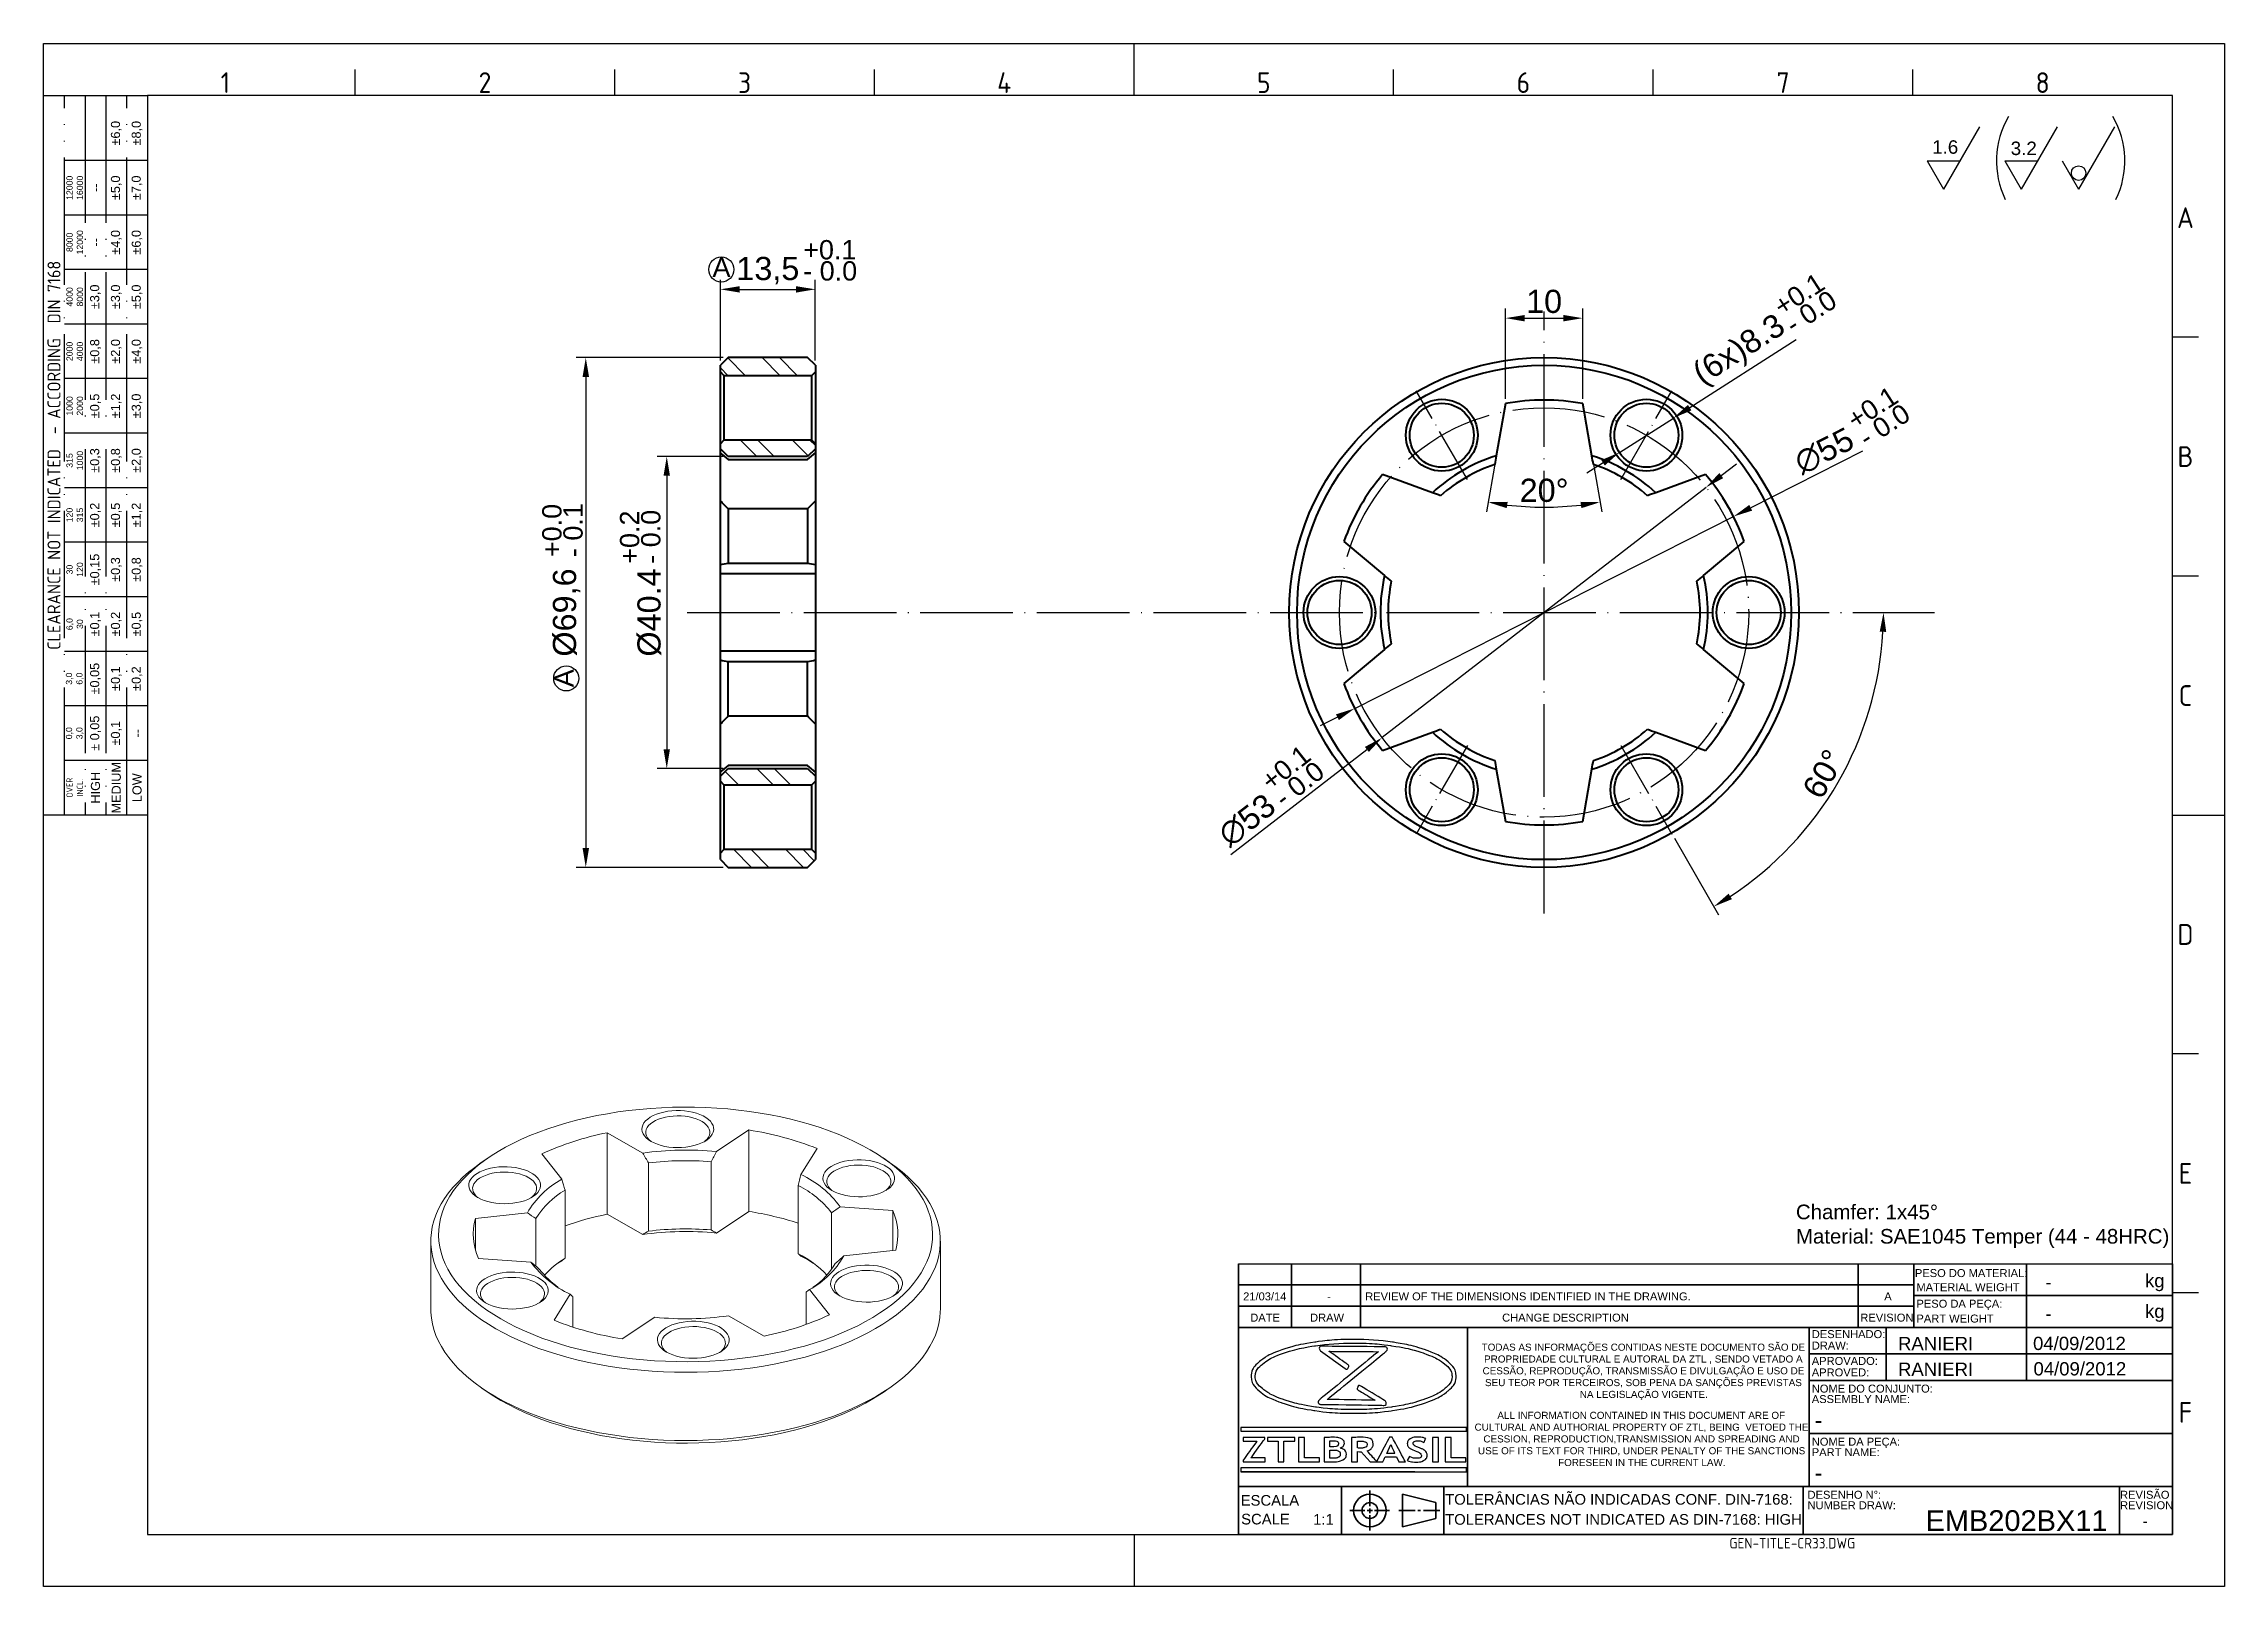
# Model space of a CAD drawing. Header units: millimetres. Extents: x 2070 to 2352, y 1244 to 1444.
import ezdxf
from ezdxf.enums import TextEntityAlignment as Align

# ---------------------------------------------------------------- set-up
doc = ezdxf.new("R2010")
doc.units = ezdxf.units.MM
for name, pattern in [('ACAD_ISO02W100', [15, 12, -3]), ('ACAD_ISO04W100', [30, 24, -3, 0, -3]), ('ACAD_ISO05W100', [33, 24, -3, 0, -3, 0, -3])]:
    doc.linetypes.add(name, pattern=pattern)
for name, color, linetype, lineweight in [('AM_0', 7, 'Continuous', 40), ('AM_4', 1, 'ACAD_ISO04W100', 25), ('AM_5', 3, 'Continuous', 25), ('AM_8', 40, 'ACAD_ISO02W100', 35), ('AM_BOR', 2, 'ACAD_ISO05W100', 35)]:
    doc.layers.add(name, color=color, linetype=linetype, lineweight=lineweight)
doc.layers.add('Camada 1', color=7, linetype='Continuous')
doc.styles.add('ACISOTS', font='isocp.shx', dxfattribs={"height": 1})
doc.styles.get("Standard").update_dxf_attribs({"font": 'arial.ttf'})
doc.dimstyles.new('ISO-25', dxfattribs={"dimtxt": 3, "dimasz": 2.5, "dimexe": 1.25, "dimexo": 0.625, "dimtad": 1, "dimtxsty": 'Standard', "dimcen": 2.5, "dimadec": 0, "dimazin": 0, "dimtfac": 1, "dimtmove": 0, "dimatfit": 3, "dimfxl": 1, "dimarcsym": 0})

msp = doc.modelspace()

# ---------------------------------------------------------------- texts
at = {"insert": (2296.938, 1293.813), "char_height": 1.89338, "width": 61.9441, "attachment_point": 1}
msp.add_mtext('Chamfer: 1x45%%D^JMaterial: SAE1045 Temper (44 - 48HRC)', dxfattribs=at)
at = {"color": 0, "linetype": 'Continuous', "char_height": 0.91639, "attachment_point": 1}
for s, width, insert in [('\\pi0.6172;TODAS AS INFORMAÇÕES CONTIDAS NESTE DOCUMENTO SÃO DE \\P\\pi0.93444;PROPRIEDADE CULTURAL E AUTORAL DA ZTL , SENDO VETADO A \\P\\pi0.73878;CESSÃO, REPRODUÇÃO, TRANSMISSÃO E DIVULGAÇÃO E USO DE \\P\\pi1.0545;SEU TEOR POR TERCEIROS, SOB PENA DA SANÇÕES PREVISTAS \\P\\pi13.332;NA LEGISLAÇÃO VIGENTE.', 43.03095, (2255.612, 1275.812)), ('\\pi3.1646;ALL INFORMATION CONTAINED IN THIS DOCUMENT ARE OF \\P\\pi0.21227;CULTURAL AND AUTHORIAL PROPERTY OF ZTL, BEING  VETOED THE \\P\\pi1.3506;CESSION, REPRODUCTION,TRANSMISSION AND SPREADING AND \\P\\pi0.65796;USE OF ITS TEXT FOR THIRD, UNDER PENALTY OF THE SANCTIONS \\P\\pi11.031;FORESEEN IN THE CURRENT LAW.', 43.54067, (2255.102, 1266.992))]:
    msp.add_mtext_dynamic_manual_height_columns(s, width=width, gutter_width=12.5, heights=[0], dxfattribs=dict(at, insert=insert))
at = {"layer": 'AM_5', "char_height": 1.7419, "attachment_point": 1}
for s, insert in [('1.6', (2314.577, 1431.607)), ('3.2', (2324.752, 1431.439))]:
    msp.add_mtext_dynamic_manual_height_columns(s, width=18.23779, gutter_width=12.5, heights=[0], dxfattribs=dict(at, insert=insert))
at = {"layer": 'AM_5', "ltscale": 0.5, "char_height": 2.5, "attachment_point": 1}
for s, heights, insert in [('+0.1', [2.036], (2168.359, 1418.688)), ('- 0.0', [0], (2168.359, 1415.947))]:
    msp.add_mtext_dynamic_manual_height_columns(s, width=13.46998, gutter_width=12.5, heights=heights, dxfattribs=dict(at, insert=insert))
at = {"layer": 'AM_5', "color": 1, "ltscale": 0.5, "insert": (2156.611, 1416.422), "char_height": 2.5, "attachment_point": 1}
msp.add_mtext_dynamic_manual_height_columns('A', width=14.9569, gutter_width=12.5, heights=[0], dxfattribs=at)
at = {"layer": 'AM_5', "ltscale": 0.5, "char_height": 2.5, "attachment_point": 1}
for s, heights, insert, rotation in [('+0.1', [2.036], (2293.769, 1410.841), 32.90559), ('- 0.0', [0], (2295.258, 1408.54), 32.90559), ('+0.1', [2.036], (2303.278, 1396.163), 32.90559), ('- 0.0', [0], (2304.767, 1393.863), 32.90559), ('+0.0', [0], (2134.555, 1377.643), 90), ('- 0.1', [0], (2137.295, 1377.643), 90), ('+0.2', [0], (2144.623, 1376.781), 90), ('- 0.0', [0], (2147.364, 1376.781), 90), ('+0.1', [2.036], (2227.385, 1349.214), 38.34713), ('- 0.0', [0], (2229.086, 1347.065), 38.34713)]:
    msp.add_mtext_dynamic_manual_height_columns(s, width=13.46998, gutter_width=12.5, heights=heights, dxfattribs=dict(at, insert=insert, rotation=rotation))
at = {"layer": 'AM_5', "color": 1, "ltscale": 0.5, "insert": (2136.121, 1360.795), "char_height": 2.5, "attachment_point": 1, "rotation": 90}
msp.add_mtext_dynamic_manual_height_columns('A', width=14.9569, gutter_width=12.5, heights=[0], dxfattribs=at)
at = {"layer": 'AM_8', "color": 0, "linetype": 'Continuous'}
for s, height, p in [('PESO DO MATERIAL:', 1.03094, (2312.343, 1284.432)), ('21/03/14', 1.0309, (2225.338, 1281.416)), ('REVIEW OF THE DIMENSIONS IDENTIFIED IN THE DRAWING.', 1.03094, (2241.146, 1281.416)), ('A', 1.031, (2308.374, 1281.416)), ('MATERIAL WEIGHT', 1.03094, (2312.543, 1282.606)), ('kg', 1.7182, (2342.152, 1283.114)), ('DATE', 1.0309, (2226.262, 1278.667)), ('DRAW', 1.0309, (2234.007, 1278.667)), ('-', 1.031, (2236.202, 1281.416)), ('CHANGE DESCRIPTION', 1.03094, (2258.883, 1278.667)), ('REVISION', 1.0309, (2305.276, 1278.667)), ('PESO DA PEÇA:', 1.03094, (2312.543, 1280.47)), ('PART WEIGHT', 1.03094, (2312.543, 1278.546)), ('kg', 1.7182, (2342.152, 1279.15)), ('DESENHADO:', 1.0309, (2298.989, 1276.53)), ('APROVADO:', 1.0309, (2298.989, 1273.058)), ('DRAW:', 1.0309, (2298.989, 1275.047)), ('APROVED:', 1.0309, (2298.989, 1271.575)), ('ASSEMBLY NAME:', 1.03094, (2298.989, 1268.12)), ('NOME DO CONJUNTO:', 1.03094, (2298.989, 1269.477)), ('NOME DA PEÇA:', 1.03094, (2298.989, 1262.604)), ('PART NAME:', 1.0309, (2298.989, 1261.247)), ('REVISÃO', 1.0309, (2338.917, 1255.731)), ('ESCALA', 1.3746, (2225.02, 1254.837)), ('TOLERÂNCIAS NÃO INDICADAS CONF. DIN-7168:', 1.37459, (2251.503, 1254.965)), ('DESENHO N%%d:', 1.03094, (2298.44, 1255.731)), ('NUMBER DRAW:', 1.03094, (2298.44, 1254.374)), ('REVISION', 1.0309, (2338.917, 1254.374)), ('SCALE', 1.3746, (2225.084, 1252.408)), ('1:1', 1.3746, (2234.404, 1252.37)), ('TOLERANCES NOT INDICATED AS DIN-7168: HIGH', 1.37459, (2251.503, 1252.37))]:
    msp.add_text(s, height=height, dxfattribs=at).set_placement(p)
for p in [(2329.251, 1283.778), (2329.251, 1279.689)]:
    msp.add_attdef('-', text='', height=1.718, dxfattribs=at).set_placement(p, align=Align.MIDDLE_LEFT)
for tag, p, height in [('RANIERI', (2310.157, 1274.966), 1.718), ('04/09/2012', (2327.648, 1274.986), 1.718), ('RANIERI', (2310.155, 1271.641), 1.718), ('04/09/2012', (2327.703, 1271.698), 1.718), ('-', (2299.377, 1264.876), 2.062), ('-', (2299.377, 1258.055), 2.062), ('EMB202BX11', (2313.713, 1251.559), 2.688)]:
    msp.add_attdef(tag, p, '', height=height, dxfattribs=at)
msp.add_attdef('-', text='', height=1.344, dxfattribs=at).set_placement((2342.17, 1252.824), align=Align.MIDDLE_CENTER)
at = {"layer": 'AM_8', "color": 0, "linetype": 'Continuous', "style": 'ACISOTS'}
msp.add_attdef('GEN-TITLE-CR33.DWG', (2288.317, 1249.289), '', height=1.375, dxfattribs=at)

# ---------------------------------------------------------------- blocks, each defined once
blk = doc.blocks.new('A3 ZTL')
for p, q in [((19.57, 280.82), (19.57, 9.78)), ((401.17, 280.82), (19.57, 280.82)), ((401.17, 9.78), (401.17, 280.82)), ((19.57, 9.78), (401.17, 9.78))]:
    blk.add_line(p, q)
at = {"layer": 'AM_BOR', "color": 135, "linetype": 'Continuous', "lineweight": 25}
for p, q in [((0, 0), (0, 290.61)), ((0, 290.61), (410.96, 290.61)), ((410.96, 290.61), (410.96, 0)), ((410.96, 0), (0, 0))]:
    blk.add_line(p, q, dxfattribs=at)
at = {"layer": 'AM_BOR', "color": 135, "lineweight": 25}
for p, q in [((205.48, 280.82), (205.48, 290.61)), ((58.71, 280.82), (58.71, 285.71)), ((107.63, 280.82), (107.63, 285.71)), ((156.56, 280.82), (156.56, 285.71)), ((254.4, 280.82), (254.4, 285.71)), ((303.33, 280.82), (303.33, 285.71)), ((352.25, 280.82), (352.25, 285.71)), ((3.91, 145.3), (3.91, 280.82)), ((7.83, 280.82), (7.83, 145.3)), ((11.74, 280.82), (11.74, 145.3)), ((15.66, 145.3), (15.66, 280.82)), ((19.57, 268.59), (3.91, 268.59)), ((19.57, 258.32), (3.91, 258.32)), ((19.57, 248.04), (3.91, 248.04)), ((19.57, 237.77), (3.91, 237.77)), ((406.07, 235.32), (401.17, 235.32)), ((19.57, 227.5), (3.91, 227.5)), ((19.57, 217.22), (3.91, 217.22)), ((19.57, 206.95), (3.91, 206.95)), ((19.57, 196.67), (3.91, 196.67)), ((406.07, 190.31), (401.17, 190.31)), ((19.57, 186.4), (3.91, 186.4)), ((19.57, 176.13), (3.91, 176.13)), ((19.57, 165.85), (3.91, 165.85)), ((19.57, 155.58), (3.91, 155.58)), ((401.17, 145.3), (410.96, 145.3)), ((406.07, 100.29), (401.17, 100.29)), ((406.07, 55.28), (401.17, 55.28)), ((205.48, 9.78), (205.48, 0))]:
    blk.add_line(p, q, dxfattribs=at)
blk.add_lwpolyline([(19.57, 145.3), (0, 145.3), (0, 280.82), (19.57, 280.82)], close=True, dxfattribs=at)
at = {"layer": 'AM_BOR', "color": 135, "lineweight": 25, "style": 'ACISOTS'}
for s, p in [('1', (34.25, 283.27)), ('2', (83.17, 283.27)), ('3', (132.09, 283.27)), ('4', (181.02, 283.27)), ('5', (229.94, 283.27)), ('6', (278.86, 283.27)), ('7', (327.79, 283.27)), ('8', (376.71, 283.27)), ('A', (403.62, 257.83)), ('B', (403.62, 212.82)), ('C', (403.62, 167.81)), ('D', (403.62, 122.8)), ('E', (403.62, 77.79)), ('F', (403.62, 32.78))]:
    blk.add_text(s, height=3.91, dxfattribs=at).set_placement(p, align=Align.MIDDLE)
at = {"layer": 'AM_BOR', "color": 135, "lineweight": 25, "attachment_point": 5, "rotation": 90}
for s, insert, char_height, width in [('±6,0', (13.7, 273.73), 1.712, 10.274), ('±8,0', (17.61, 273.73), 1.712, 10.274), ('12000\\P16000', (5.87, 263.45), 1.174, 10.274), ('--', (9.78, 263.45), 1.712, 10.274), ('±5,0', (13.7, 263.45), 1.712, 10.274), ('±7,0', (17.61, 263.45), 1.712, 10.274), ('8000\\P12000', (5.87, 253.18), 1.174, 10.274), ('±4,0', (13.7, 253.18), 1.712, 10.274), ('±6,0', (17.61, 253.18), 1.712, 10.274), ('--', (9.78, 253.18), 1.712, 10.274), ('{\\Fisocp.shx|c0;CLEARANCE NOT INDICATED  - ACCORDING  DIN 7168}', (1.96, 213.06), 2.4462, 135.5186), ('4000\\P8000', (5.87, 242.91), 1.174, 10.274), ('±3,0', (9.78, 242.91), 1.712, 10.274), ('±3,0', (13.7, 242.91), 1.712, 10.274), ('±5,0', (17.61, 242.91), 1.712, 10.274), ('2000\\P4000', (5.87, 232.63), 1.174, 10.274), ('±0,8', (9.78, 232.63), 1.712, 10.274), ('±2,0', (13.7, 232.63), 1.712, 10.274), ('±4,0', (17.61, 232.63), 1.712, 10.274), ('1000\\P2000', (5.87, 222.36), 1.174, 10.274), ('±0,5', (9.78, 222.36), 1.712, 10.274), ('±1,2', (13.7, 222.36), 1.712, 10.274), ('±3,0', (17.61, 222.36), 1.712, 10.274), ('315\\P1000', (5.87, 212.08), 1.174, 10.274), ('±0,3', (9.78, 212.08), 1.712, 10.274), ('±0,8', (13.7, 212.08), 1.712, 10.274), ('±2,0', (17.61, 212.08), 1.712, 10.274), ('120\\P315', (5.87, 201.81), 1.174, 10.274), ('±0,2', (9.78, 201.81), 1.712, 10.274), ('±0,5', (13.7, 201.81), 1.712, 10.274), ('±1,2', (17.61, 201.81), 1.712, 10.274), ('±0,15', (9.78, 191.54), 1.712, 10.274), ('±0,3', (13.7, 191.54), 1.712, 10.274), ('±0,8', (17.61, 191.54), 1.712, 10.274), ('30\\P120', (5.87, 191.54), 1.174, 10.274), ('6,0\\P30', (5.87, 181.26), 1.174, 10.274), ('±0,1', (9.78, 181.26), 1.712, 10.274), ('±0,2', (13.7, 181.26), 1.712, 10.274), ('±0,5', (17.61, 181.26), 1.712, 10.274), ('±0,05', (9.78, 170.99), 1.712, 10.274), ('±0,1', (13.7, 170.99), 1.712, 10.274), ('±0,2', (17.61, 170.99), 1.712, 10.274), ('3,0\\P6,0', (5.87, 170.99), 1.174, 10.274), ('0,0\\P3,0', (5.87, 160.71), 1.174, 10.274), ('± 0,05', (9.78, 160.71), 1.712, 10.274), ('\\pt4.69206;±0,1', (13.7, 160.71), 1.7123, 10.274), ('--', (17.61, 160.71), 1.712, 10.274), ('{\\Fisocp.shx|c0;OVER\\PINCL.}', (5.87, 150.44), 1.1742, 10.274), ('HIGH', (9.78, 150.44), 1.712, 10.274), ('MEDIUM', (13.7, 150.44), 1.712, 10.274), ('LOW', (17.61, 150.44), 1.712, 10.274)]:
    blk.add_mtext(s, dxfattribs=dict(at, insert=insert, char_height=char_height, width=width))
blk = doc.blocks.new('*D14')
at = {"layer": 'AM_5', "color": 0, "lineweight": -2, "ltscale": 0.5, "transparency": 16777216}
for p, q in [((2158.01, 1403.47), (2138.95, 1403.47)), ((2140.2, 1400.97), (2140.2, 1339.97)), ((2158.01, 1337.47), (2138.95, 1337.47))]:
    blk.add_line(p, q, dxfattribs=at)
at = {"layer": 'AM_5', "color": 0, "ltscale": 0.5, "transparency": 16777216}
for points in [[(2139.78, 1400.97), (2140.62, 1400.97), (2140.2, 1403.47)], [(2139.78, 1339.97), (2140.62, 1339.97), (2140.2, 1337.47)]]:
    blk.add_solid(points, dxfattribs=at)
at = {"layer": 'Defpoints', "color": 0, "ltscale": 0.5, "transparency": 16777216}
for p in [(2158.63, 1403.47), (2140.2, 1337.47), (2158.63, 1337.47)]:
    blk.add_point(p, dxfattribs=at)
at = {"layer": 'AM_5', "color": 0, "ltscale": 0.5, "transparency": 16777216, "insert": (2137.72, 1370.47), "char_height": 3, "attachment_point": 5, "rotation": 90}
blk.add_mtext('%%C69,6', dxfattribs=at)
blk = doc.blocks.new('*D15')
at = {"layer": 'AM_5', "color": 0, "lineweight": -2, "ltscale": 0.5, "transparency": 16777216}
for p, q in [((2158.01, 1390.67), (2149.44, 1390.67)), ((2150.69, 1388.17), (2150.69, 1352.77)), ((2158.01, 1350.27), (2149.44, 1350.27))]:
    blk.add_line(p, q, dxfattribs=at)
at = {"layer": 'AM_5', "color": 0, "ltscale": 0.5, "transparency": 16777216}
for points in [[(2150.27, 1388.17), (2151.1, 1388.17), (2150.69, 1390.67)], [(2150.27, 1352.77), (2151.1, 1352.77), (2150.69, 1350.27)]]:
    blk.add_solid(points, dxfattribs=at)
at = {"layer": 'Defpoints', "color": 0, "ltscale": 0.5, "transparency": 16777216}
for p in [(2158.63, 1390.67), (2150.69, 1350.27), (2158.63, 1350.27)]:
    blk.add_point(p, dxfattribs=at)
at = {"layer": 'AM_5', "color": 0, "ltscale": 0.5, "transparency": 16777216, "insert": (2148.44, 1370.47), "char_height": 3, "attachment_point": 5, "rotation": 90}
blk.add_mtext('%%C40.4', dxfattribs=at)
blk = doc.blocks.new('*D16')
at = {"layer": 'AM_5', "color": 0, "lineweight": -2, "ltscale": 0.5, "transparency": 16777216}
for p, q in [((2157.63, 1403.1), (2157.63, 1413.56)), ((2160.13, 1412.31), (2167.43, 1412.31)), ((2169.93, 1403.1), (2169.93, 1413.56))]:
    blk.add_line(p, q, dxfattribs=at)
at = {"layer": 'AM_5', "color": 0, "ltscale": 0.5, "transparency": 16777216}
for points in [[(2160.13, 1412.72), (2160.13, 1411.89), (2157.63, 1412.31)], [(2167.43, 1412.72), (2167.43, 1411.89), (2169.93, 1412.31)]]:
    blk.add_solid(points, dxfattribs=at)
at = {"layer": 'Defpoints', "color": 0, "ltscale": 0.5, "transparency": 16777216}
for p in [(2169.93, 1412.31), (2157.63, 1402.47), (2169.93, 1402.47)]:
    blk.add_point(p, dxfattribs=at)
at = {"layer": 'AM_5', "color": 0, "ltscale": 0.5, "transparency": 16777216, "insert": (2163.78, 1414.73), "char_height": 3, "attachment_point": 5}
blk.add_mtext('13,5', dxfattribs=at)
blk = doc.blocks.new('*D17')
at = {"layer": 'AM_5', "color": 0, "lineweight": -2, "ltscale": 0.5, "transparency": 16777216}
for p, q in [((2296.97, 1405.77), (2283.18, 1396.99)), ((2274.07, 1391.19), (2281.07, 1395.65)), ((2271.96, 1389.85), (2269.85, 1388.51))]:
    blk.add_line(p, q, dxfattribs=at)
at = {"layer": 'AM_5', "color": 0, "ltscale": 0.5, "transparency": 16777216}
for points in [[(2282.95, 1397.35), (2283.4, 1396.64), (2281.07, 1395.65)], [(2271.73, 1390.2), (2272.18, 1389.5), (2274.07, 1391.19)]]:
    blk.add_solid(points, dxfattribs=at)
at = {"layer": 'Defpoints', "color": 0, "ltscale": 0.5, "transparency": 16777216}
for p in [(2281.07, 1395.65), (2274.07, 1391.19)]:
    blk.add_point(p, dxfattribs=at)
at = {"layer": 'AM_5', "color": 0, "ltscale": 0.5, "transparency": 16777216, "insert": (2289.74, 1404.24), "char_height": 3, "attachment_point": 5, "rotation": 32.4805}
blk.add_mtext('(6x)8.3', dxfattribs=at)
blk = doc.blocks.new('*D18')
at = {"layer": 'AM_5', "color": 0, "lineweight": -2, "ltscale": 0.5, "transparency": 16777216}
for p, q in [((2259.32, 1398.14), (2259.32, 1409.83)), ((2269.32, 1398.14), (2269.32, 1409.83)), ((2261.82, 1408.58), (2266.82, 1408.58))]:
    blk.add_line(p, q, dxfattribs=at)
at = {"layer": 'AM_5', "color": 0, "ltscale": 0.5, "transparency": 16777216}
for points in [[(2261.82, 1408.99), (2261.82, 1408.16), (2259.32, 1408.58)], [(2266.82, 1408.99), (2266.82, 1408.16), (2269.32, 1408.58)]]:
    blk.add_solid(points, dxfattribs=at)
at = {"layer": 'Defpoints', "color": 0, "ltscale": 0.5, "transparency": 16777216}
for p in [(2269.32, 1408.58), (2259.32, 1397.52), (2269.32, 1397.52)]:
    blk.add_point(p, dxfattribs=at)
at = {"layer": 'AM_5', "color": 0, "ltscale": 0.5, "transparency": 16777216, "insert": (2264.32, 1410.73), "char_height": 3, "attachment_point": 5}
blk.add_mtext('10', dxfattribs=at)
blk = doc.blocks.new('*D19')
at = {"layer": 'AM_5', "color": 0, "lineweight": -2, "ltscale": 0.5, "transparency": 16777216}
for p, q in [((2258.02, 1390.13), (2256.85, 1383.52)), ((2270.62, 1390.13), (2271.79, 1383.52))]:
    blk.add_line(p, q, dxfattribs=at)
blk.add_arc((2264.32, 1425.87), 41.76, 263.4309, 276.5691, dxfattribs=at)
at = {"layer": 'AM_5', "color": 0, "ltscale": 0.5, "transparency": 16777216}
for points in [[(2259.48, 1383.98), (2259.6, 1384.8), (2257.07, 1384.75)], [(2269.03, 1384.8), (2269.15, 1383.98), (2271.57, 1384.75)]]:
    blk.add_solid(points, dxfattribs=at)
at = {"layer": 'Defpoints', "color": 0, "ltscale": 0.5, "transparency": 16777216}
for p in [(2259.32, 1397.52), (2269.32, 1397.52), (2258.12, 1390.75), (2270.51, 1390.75), (2261.89, 1384.19)]:
    blk.add_point(p, dxfattribs=at)
at = {"layer": 'AM_5', "color": 0, "ltscale": 0.5, "transparency": 16777216, "insert": (2264.32, 1386.27), "char_height": 3, "attachment_point": 5}
blk.add_mtext('20°', dxfattribs=at)
blk = doc.blocks.new('*D20')
at = {"layer": 'AM_5', "color": 0, "lineweight": -2, "ltscale": 0.5, "transparency": 16777216}
blk.add_line((2281.19, 1341.25), (2286.92, 1331.32), dxfattribs=at)
blk.add_arc((2264.32, 1370.47), 43.96, 303.2586, 356.7414, dxfattribs=at)
at = {"layer": 'AM_5', "color": 0, "ltscale": 0.5, "transparency": 16777216}
for points in [[(2307.79, 1367.99), (2308.63, 1367.96), (2308.28, 1370.47)], [(2288.65, 1333.36), (2288.21, 1334.07), (2286.3, 1332.4)]]:
    blk.add_solid(points, dxfattribs=at)
at = {"layer": 'Defpoints', "color": 0, "ltscale": 0.5, "transparency": 16777216}
for p in [(2153.32, 1370.47), (2314.88, 1370.47), (2274.26, 1353.26), (2280.88, 1341.79), (2298, 1342.21)]:
    blk.add_point(p, dxfattribs=at)
at = {"layer": 'AM_5', "color": 0, "ltscale": 0.5, "transparency": 16777216, "insert": (2300.52, 1349.57), "char_height": 3, "attachment_point": 5, "rotation": 60}
blk.add_mtext('60°', dxfattribs=at)
blk = doc.blocks.new('*D21')
at = {"layer": 'AM_5', "color": 0, "lineweight": -2, "ltscale": 0.5, "transparency": 16777216}
for p, q in [((2305.55, 1391.36), (2291.08, 1384.03)), ((2239.79, 1358.05), (2288.85, 1382.9)), ((2237.56, 1356.92), (2235.33, 1355.79))]:
    blk.add_line(p, q, dxfattribs=at)
at = {"layer": 'AM_5', "color": 0, "ltscale": 0.5, "transparency": 16777216}
for points in [[(2290.89, 1384.4), (2291.27, 1383.66), (2288.85, 1382.9)], [(2237.37, 1357.29), (2237.74, 1356.54), (2239.79, 1358.05)]]:
    blk.add_solid(points, dxfattribs=at)
at = {"layer": 'Defpoints', "color": 0, "ltscale": 0.5, "transparency": 16777216}
for p in [(2288.85, 1382.9), (2239.79, 1358.05)]:
    blk.add_point(p, dxfattribs=at)
at = {"layer": 'AM_5', "color": 0, "ltscale": 0.5, "transparency": 16777216, "insert": (2300.6, 1391.37), "char_height": 3, "attachment_point": 5, "rotation": 26.8656}
blk.add_mtext('∅55', dxfattribs=at)
blk = doc.blocks.new('*D22')
at = {"layer": 'AM_5', "color": 0, "lineweight": -2, "ltscale": 0.5, "transparency": 16777216}
for p, q in [((2287.27, 1388.2), (2289.25, 1389.73)), ((2285.29, 1386.67), (2243.35, 1354.27)), ((2223.73, 1339.12), (2241.37, 1352.74))]:
    blk.add_line(p, q, dxfattribs=at)
at = {"layer": 'AM_5', "color": 0, "ltscale": 0.5, "transparency": 16777216}
for points in [[(2287.01, 1388.53), (2287.52, 1387.87), (2285.29, 1386.67)], [(2241.11, 1353.07), (2241.62, 1352.42), (2243.35, 1354.27)]]:
    blk.add_solid(points, dxfattribs=at)
at = {"layer": 'Defpoints', "color": 0, "ltscale": 0.5, "transparency": 16777216}
for p in [(2285.29, 1386.67), (2243.35, 1354.27)]:
    blk.add_point(p, dxfattribs=at)
at = {"layer": 'AM_5', "color": 0, "ltscale": 0.5, "transparency": 16777216, "insert": (2225.84, 1343.58), "char_height": 3, "attachment_point": 5, "rotation": 37.6856}
blk.add_mtext('∅53', dxfattribs=at)

# ---------------------------------------------------------------- dimensions: what is measured, and where the dimension line sits
at = {"layer": 'AM_5', "ltscale": 0.5}
dim = msp.add_linear_dim(base=(2169.933, 1412.306), p1=(2157.633, 1402.473), p2=(2169.933, 1402.473), text='13,5', dimstyle='ISO-25', dxfattribs=at)
dim.commit()
dim.dimension.update_dxf_attribs({"geometry": '*D16', "text_midpoint": (2163.783, 1414.733)})
dim = msp.add_linear_dim(base=(2269.318, 1408.576), p1=(2259.318, 1397.515), p2=(2269.318, 1397.515), dimstyle='ISO-25', dxfattribs=at)
dim.commit()
dim.dimension.update_dxf_attribs({"geometry": '*D18', "text_midpoint": (2264.318, 1410.732)})
dim = msp.add_diameter_dim_2p(p1=(2274.067, 1391.195), p2=(2281.068, 1395.652), text='(6x)8.3', dimstyle='ISO-25', dxfattribs=at)
dim.commit()
dim.dimension.update_dxf_attribs({"geometry": '*D17', "text_midpoint": (2289.736, 1404.242)})
for base, p1, p2, text, picture, middle in [((2140.2, 1337.473), (2158.633, 1403.473), (2158.633, 1337.473), '%%C69,6', '*D14', (2137.723, 1370.473)), ((2150.685, 1350.273), (2158.633, 1390.673), (2158.633, 1350.273), '%%C40.4', '*D15', (2148.445, 1370.473))]:
    dim = msp.add_linear_dim(base=base, p1=p1, p2=p2, angle=90, text=text, dimstyle='ISO-25', dxfattribs=at)
    dim.commit()
    dim.dimension.update_dxf_attribs({"geometry": picture, "text_midpoint": middle})
dim = msp.add_angular_dim_2l(base=(2261.89, 1384.186), line1=((2270.511, 1390.749), (2269.318, 1397.515)), line2=((2259.318, 1397.515), (2258.125, 1390.749)), dimstyle='ISO-25', dxfattribs=at)
dim.commit()
dim.dimension.update_dxf_attribs({"geometry": '*D19', "text_midpoint": (2264.318, 1384.115), "dimtype": 162})
for p1, p2, picture, middle in [((2239.786, 1358.046), (2288.85, 1382.901), '*D21', (2301.613, 1389.366)), ((2285.289, 1386.674), (2243.346, 1354.273), '*D22', (2227.213, 1341.811))]:
    dim = msp.add_diameter_dim_2p(p1=p1, p2=p2, dimstyle='ISO-25', dxfattribs=at)
    dim.commit()
    dim.dimension.update_dxf_attribs({"geometry": picture, "text_midpoint": middle, "dimtype": 163})
dim = msp.add_angular_dim_2l(base=(2297.995, 1342.215), line1=((2153.324, 1370.473), (2314.877, 1370.473)), line2=((2274.255, 1353.261), (2280.88, 1341.786)), dimstyle='ISO-25', dxfattribs=at)
dim.commit()
dim.dimension.update_dxf_attribs({"geometry": '*D20', "text_midpoint": (2300.523, 1349.57)})

# ---------------------------------------------------------------- hatches: boundary and pattern name
at = {"layer": 'AM_5', "ltscale": 0.3}
h = msp.add_hatch(dxfattribs=at)
h.set_pattern_fill('ANSI32', color=1, scale=0.5, angle=90)
h.set_pattern_definition([(135, (3505.0706, -1063.353), (-3.367596, -3.367596), []), (135, (3505.0706, -1061.108), (-3.367596, -3.367596), [])])
h.paths.add_polyline_path([(2158.133, 1339.823), (2157.633, 1339.323), (2157.633, 1338.473), (2158.633, 1337.473), (2168.933, 1337.473), (2169.933, 1338.473), (2169.933, 1339.323), (2169.433, 1339.823)])
h.paths.add_polyline_path([(2158.633, 1350.273), (2157.633, 1349.273), (2157.633, 1348.623), (2158.133, 1348.123), (2169.433, 1348.123), (2169.933, 1348.623), (2169.933, 1349.273), (2168.933, 1350.273)])
h.paths.add_polyline_path([(2158.133, 1392.823), (2157.633, 1392.323), (2157.633, 1391.673), (2158.633, 1390.673), (2168.933, 1390.673), (2169.933, 1391.673), (2169.933, 1392.323), (2169.433, 1392.823)])
h.paths.add_polyline_path([(2169.433, 1401.123), (2169.933, 1401.623), (2169.933, 1402.473), (2168.933, 1403.473), (2158.633, 1403.473), (2157.633, 1402.473), (2157.633, 1401.623), (2158.133, 1401.123)])

# ---------------------------------------------------------------- linework, layer by layer
at = {"color": 7, "linetype": 'Continuous', "lineweight": 15}
for p, q in [((2147.57, 1300.491), (2142.956, 1303.113)), ((2142.956, 1292.57), (2142.956, 1303.113)), ((2161.324, 1303.473), (2157.111, 1300.678)), ((2161.324, 1292.93), (2161.324, 1303.473)), ((2127.547, 1299.856), (2126.748, 1299.309)), ((2134.493, 1300.37), (2137.086, 1297.093)), ((2156.419, 1299.361), (2156.419, 1290.532)), ((2168.066, 1297.7), (2170.169, 1301.069)), ((2179.505, 1299.309), (2178.706, 1299.856)), ((2148.328, 1290.374), (2148.328, 1299.202)), ((2137.513, 1295.697), (2137.513, 1286.868)), ((2167.72, 1287.461), (2167.72, 1296.29)), ((2132.63, 1292.744), (2125.914, 1291.997)), ((2125.914, 1287.91), (2125.914, 1291.997)), ((2133.734, 1285.839), (2133.734, 1292.009)), ((2147.57, 1289.947), (2142.956, 1292.57)), ((2161.324, 1292.93), (2157.111, 1290.135)), ((2172.032, 1292.76), (2172.032, 1285.433)), ((2179.958, 1293.057), (2173.151, 1293.538)), ((2179.958, 1287.868), (2179.958, 1293.057)), ((2120.126, 1289.096), (2120.126, 1280.268)), ((2186.126, 1280.268), (2186.126, 1289.096)), ((2126.294, 1286.85), (2133.101, 1286.369)), ((2137.086, 1286.55), (2136.593, 1286.245)), ((2173.622, 1287.163), (2180.339, 1287.91)), ((2168.74, 1282.495), (2168.74, 1278.294)), ((2171.76, 1279.537), (2169.166, 1282.814)), ((2138.187, 1282.207), (2136.084, 1278.838)), ((2138.532, 1277.949), (2138.532, 1281.903)), ((2144.928, 1276.434), (2149.141, 1279.229)), ((2158.683, 1279.416), (2163.296, 1276.794)), ((2126.748, 1270.055), (2127.547, 1269.507)), ((2178.706, 1269.507), (2179.505, 1270.055))]:
    msp.add_line(p, q, dxfattribs=at)
at = {"linetype": 'Continuous'}
msp.add_line((2224.74, 1286.165), (2345.704, 1286.165), dxfattribs=at)
at = {"color": 7, "linetype": 'Continuous', "lineweight": 15, "flags": 128}
for points in [[(2138.192, 1275.377), (2139.477, 1275.047), (2140.789, 1274.746), (2142.126, 1274.477), (2143.485, 1274.238), (2144.864, 1274.031), (2146.259, 1273.856), (2147.669, 1273.714), (2149.089, 1273.604), (2150.517, 1273.527), (2151.95, 1273.483), (2153.386, 1273.473), (2154.822, 1273.495), (2156.254, 1273.551), (2157.679, 1273.64), (2159.096, 1273.762), (2160.5, 1273.916), (2161.89, 1274.102), (2163.262, 1274.321), (2164.613, 1274.571), (2165.942, 1274.852), (2167.244, 1275.163), (2168.519, 1275.504), (2169.762, 1275.874), (2170.971, 1276.273), (2172.145, 1276.699), (2173.281, 1277.152), (2174.375, 1277.631), (2175.428, 1278.134), (2176.435, 1278.661), (2177.395, 1279.211), (2178.306, 1279.783), (2179.167, 1280.375), (2179.975, 1280.986), (2180.729, 1281.616), (2181.428, 1282.262), (2182.069, 1282.924), (2182.652, 1283.599), (2183.176, 1284.288), (2183.639, 1284.988), (2184.041, 1285.698), (2184.381, 1286.417), (2184.657, 1287.143), (2184.871, 1287.874), (2185.02, 1288.61), (2185.105, 1289.348), (2185.125, 1290.087), (2185.081, 1290.827), (2184.973, 1291.564), (2184.801, 1292.299), (2184.565, 1293.028), (2184.265, 1293.751), (2183.903, 1294.467), (2183.479, 1295.174), (2182.993, 1295.87), (2182.448, 1296.554), (2181.843, 1297.225), (2181.181, 1297.881), (2180.462, 1298.521), (2179.688, 1299.144), (2178.861, 1299.749), (2177.982, 1300.334), (2177.053, 1300.898), (2176.075, 1301.44), (2175.052, 1301.958), (2173.984, 1302.453), (2172.874, 1302.922), (2171.724, 1303.365), (2170.537, 1303.782), (2169.315, 1304.17), (2168.061, 1304.53), (2166.776, 1304.86), (2165.463, 1305.161), (2164.126, 1305.43), (2162.767, 1305.669), (2161.388, 1305.876), (2159.993, 1306.051), (2158.584, 1306.193), (2157.164, 1306.303), (2155.736, 1306.38), (2154.302, 1306.424), (2152.866, 1306.434), (2151.431, 1306.412), (2149.999, 1306.356), (2148.573, 1306.267), (2147.157, 1306.145), (2145.752, 1305.991), (2144.363, 1305.805), (2142.991, 1305.586), (2141.639, 1305.336), (2140.311, 1305.055), (2139.008, 1304.744), (2137.734, 1304.403), (2136.491, 1304.033), (2135.281, 1303.634), (2134.107, 1303.208), (2132.972, 1302.755), (2131.877, 1302.277), (2130.825, 1301.773), (2129.818, 1301.246), (2128.858, 1300.696), (2127.946, 1300.124), (2127.086, 1299.532), (2126.278, 1298.921), (2125.523, 1298.291), (2124.825, 1297.645), (2124.183, 1296.984), (2123.6, 1296.308), (2123.076, 1295.619), (2122.613, 1294.919), (2122.211, 1294.209), (2121.872, 1293.49), (2121.595, 1292.764), (2121.382, 1292.033), (2121.233, 1291.297), (2121.148, 1290.559), (2121.127, 1289.82), (2121.171, 1289.08), (2121.279, 1288.343), (2121.452, 1287.609), (2121.688, 1286.879), (2121.987, 1286.156), (2122.35, 1285.44), (2122.774, 1284.733), (2123.259, 1284.037), (2123.805, 1283.353), (2124.409, 1282.682), (2125.071, 1282.026), (2125.79, 1281.386), (2126.564, 1280.763), (2127.391, 1280.158), (2128.271, 1279.573), (2129.2, 1279.009), (2130.177, 1278.468), (2131.201, 1277.949), (2132.269, 1277.454), (2133.379, 1276.985), (2134.528, 1276.542), (2135.715, 1276.125), (2136.937, 1275.737), (2138.192, 1275.377)], [(2149.948, 1301.474), (2149.477, 1301.621), (2149.043, 1301.796), (2148.652, 1301.996), (2148.31, 1302.218), (2148.021, 1302.46), (2147.79, 1302.717), (2147.619, 1302.987), (2147.512, 1303.265), (2147.469, 1303.548), (2147.492, 1303.832), (2147.579, 1304.112), (2147.73, 1304.385), (2147.943, 1304.647), (2148.215, 1304.894), (2148.541, 1305.122), (2148.917, 1305.329), (2149.339, 1305.512), (2149.799, 1305.668), (2150.292, 1305.795), (2150.811, 1305.89), (2151.348, 1305.954), (2151.895, 1305.984), (2152.446, 1305.981), (2152.993, 1305.944), (2153.527, 1305.875), (2154.041, 1305.773), (2154.528, 1305.64), (2154.982, 1305.479), (2155.395, 1305.292), (2155.762, 1305.08), (2156.078, 1304.848), (2156.339, 1304.598), (2156.54, 1304.333), (2156.679, 1304.059), (2156.754, 1303.778), (2156.764, 1303.494), (2156.709, 1303.212), (2156.59, 1302.935), (2156.407, 1302.667), (2156.165, 1302.412), (2155.865, 1302.174), (2155.513, 1301.956), (2155.114, 1301.76), (2154.672, 1301.591), (2154.194, 1301.449), (2153.688, 1301.338), (2153.159, 1301.258), (2152.616, 1301.211), (2152.065, 1301.197), (2151.516, 1301.217), (2150.975, 1301.271), (2150.45, 1301.357), (2149.948, 1301.474)], [(2155.62, 1302.016), (2155.66, 1302.049), (2155.903, 1302.287), (2156.086, 1302.538), (2156.207, 1302.799), (2156.264, 1303.066), (2156.255, 1303.334), (2156.181, 1303.6), (2156.043, 1303.859), (2155.842, 1304.107), (2155.584, 1304.34), (2155.27, 1304.554), (2154.907, 1304.746), (2154.5, 1304.914), (2154.055, 1305.054), (2153.58, 1305.164), (2153.081, 1305.243), (2152.568, 1305.288), (2152.047, 1305.301), (2151.528, 1305.279), (2151.018, 1305.224), (2150.525, 1305.137), (2150.057, 1305.019), (2149.622, 1304.871), (2149.226, 1304.696), (2148.876, 1304.498), (2148.577, 1304.278), (2148.334, 1304.04), (2148.15, 1303.789), (2148.029, 1303.528), (2147.973, 1303.261), (2147.981, 1302.993), (2148.056, 1302.727), (2148.194, 1302.468), (2148.394, 1302.221), (2148.617, 1302.016)], [(2137.725, 1274.065), (2136.449, 1274.43), (2135.206, 1274.824), (2133.998, 1275.247), (2132.827, 1275.696), (2131.696, 1276.172), (2130.607, 1276.672), (2129.562, 1277.198), (2128.563, 1277.746), (2127.613, 1278.317), (2126.712, 1278.909), (2125.863, 1279.52), (2125.067, 1280.151), (2124.326, 1280.799), (2123.642, 1281.463), (2123.015, 1282.142), (2122.447, 1282.835), (2121.939, 1283.54), (2121.493, 1284.256), (2121.108, 1284.981), (2120.786, 1285.715), (2120.527, 1286.455), (2120.332, 1287.2), (2120.202, 1287.949), (2120.135, 1288.7), (2120.134, 1289.452), (2120.196, 1290.204), (2120.324, 1290.953), (2120.515, 1291.698), (2120.771, 1292.439), (2121.089, 1293.173), (2121.471, 1293.898), (2121.914, 1294.615), (2122.419, 1295.321), (2122.983, 1296.014), (2123.607, 1296.694), (2124.288, 1297.359), (2125.026, 1298.008), (2125.819, 1298.639), (2126.665, 1299.252), (2126.748, 1299.309)], [(2179.505, 1299.309), (2179.541, 1299.284), (2180.39, 1298.672), (2181.186, 1298.042), (2181.926, 1297.394), (2182.611, 1296.73), (2183.238, 1296.05), (2183.805, 1295.358), (2184.313, 1294.653), (2184.76, 1293.937), (2185.144, 1293.211), (2185.467, 1292.478), (2185.725, 1291.738), (2185.92, 1290.993), (2186.051, 1290.244), (2186.117, 1289.492), (2186.119, 1288.74), (2186.056, 1287.989), (2185.929, 1287.24), (2185.737, 1286.494), (2185.482, 1285.754), (2185.163, 1285.02), (2184.782, 1284.294), (2184.338, 1283.578), (2183.834, 1282.872), (2183.269, 1282.179), (2182.646, 1281.499), (2181.964, 1280.834), (2181.226, 1280.185), (2180.434, 1279.553), (2179.587, 1278.941), (2178.689, 1278.348), (2177.741, 1277.776), (2176.745, 1277.226), (2175.702, 1276.7), (2174.615, 1276.198), (2173.486, 1275.721), (2172.318, 1275.27), (2171.111, 1274.846), (2169.87, 1274.45), (2168.596, 1274.083), (2167.291, 1273.746), (2165.959, 1273.438), (2164.602, 1273.161), (2163.222, 1272.915), (2161.822, 1272.701), (2160.406, 1272.519), (2158.975, 1272.369), (2157.532, 1272.252), (2156.081, 1272.168), (2154.625, 1272.118), (2153.165, 1272.1), (2151.705, 1272.116), (2150.248, 1272.165), (2148.797, 1272.247), (2147.354, 1272.362), (2145.923, 1272.51), (2144.505, 1272.69), (2143.105, 1272.903), (2141.724, 1273.147), (2140.365, 1273.422), (2139.031, 1273.728), (2137.725, 1274.065)], [(2173.385, 1295.104), (2172.914, 1295.251), (2172.48, 1295.426), (2172.089, 1295.626), (2171.747, 1295.848), (2171.458, 1296.09), (2171.227, 1296.348), (2171.056, 1296.617), (2170.949, 1296.896), (2170.906, 1297.179), (2170.929, 1297.462), (2171.016, 1297.742), (2171.167, 1298.015), (2171.38, 1298.277), (2171.652, 1298.524), (2171.978, 1298.752), (2172.354, 1298.96), (2172.776, 1299.142), (2173.236, 1299.298), (2173.729, 1299.425), (2174.248, 1299.521), (2174.785, 1299.584), (2175.333, 1299.615), (2175.883, 1299.611), (2176.43, 1299.575), (2176.964, 1299.505), (2177.478, 1299.403), (2177.965, 1299.271), (2178.419, 1299.109), (2178.832, 1298.922), (2179.199, 1298.71), (2179.515, 1298.478), (2179.776, 1298.228), (2179.977, 1297.964), (2180.116, 1297.689), (2180.191, 1297.408), (2180.201, 1297.124), (2180.146, 1296.842), (2180.027, 1296.565), (2179.844, 1296.297), (2179.602, 1296.042), (2179.302, 1295.804), (2178.95, 1295.586), (2178.551, 1295.391), (2178.109, 1295.221), (2177.632, 1295.08), (2177.125, 1294.968), (2176.596, 1294.888), (2176.053, 1294.841), (2175.503, 1294.828), (2174.953, 1294.848), (2174.412, 1294.901), (2173.887, 1294.987), (2173.385, 1295.104)], [(2127.519, 1294.205), (2127.048, 1294.352), (2126.614, 1294.527), (2126.223, 1294.727), (2125.881, 1294.949), (2125.592, 1295.191), (2125.361, 1295.448), (2125.19, 1295.718), (2125.083, 1295.997), (2125.04, 1296.279), (2125.063, 1296.563), (2125.15, 1296.843), (2125.301, 1297.116), (2125.514, 1297.378), (2125.786, 1297.625), (2126.112, 1297.853), (2126.488, 1298.06), (2126.91, 1298.243), (2127.37, 1298.399), (2127.863, 1298.526), (2128.382, 1298.622), (2128.919, 1298.685), (2129.466, 1298.715), (2130.017, 1298.712), (2130.564, 1298.675), (2131.098, 1298.606), (2131.612, 1298.504), (2132.099, 1298.371), (2132.553, 1298.21), (2132.966, 1298.023), (2133.333, 1297.811), (2133.649, 1297.579), (2133.91, 1297.329), (2134.111, 1297.064), (2134.25, 1296.79), (2134.325, 1296.509), (2134.335, 1296.225), (2134.28, 1295.943), (2134.161, 1295.666), (2133.978, 1295.398), (2133.736, 1295.143), (2133.436, 1294.905), (2133.084, 1294.687), (2132.685, 1294.491), (2132.243, 1294.322), (2131.765, 1294.18), (2131.259, 1294.069), (2130.73, 1293.989), (2130.187, 1293.942), (2129.636, 1293.928), (2129.087, 1293.948), (2128.546, 1294.002), (2128.021, 1294.088), (2127.519, 1294.205)], [(2133.191, 1294.747), (2133.231, 1294.78), (2133.474, 1295.018), (2133.657, 1295.269), (2133.778, 1295.53), (2133.835, 1295.797), (2133.826, 1296.065), (2133.752, 1296.331), (2133.614, 1296.59), (2133.413, 1296.838), (2133.155, 1297.071), (2132.841, 1297.285), (2132.478, 1297.478), (2132.071, 1297.645), (2131.626, 1297.785), (2131.151, 1297.895), (2130.652, 1297.974), (2130.139, 1298.019), (2129.618, 1298.032), (2129.099, 1298.01), (2128.589, 1297.956), (2128.096, 1297.868), (2127.628, 1297.75), (2127.193, 1297.602), (2126.797, 1297.427), (2126.447, 1297.229), (2126.148, 1297.009), (2125.904, 1296.772), (2125.721, 1296.52), (2125.6, 1296.259), (2125.544, 1295.992), (2125.552, 1295.724), (2125.627, 1295.458), (2125.765, 1295.199), (2125.965, 1294.952), (2126.188, 1294.747)], [(2179.057, 1295.647), (2179.097, 1295.68), (2179.34, 1295.917), (2179.524, 1296.168), (2179.645, 1296.429), (2179.701, 1296.696), (2179.692, 1296.965), (2179.618, 1297.23), (2179.48, 1297.489), (2179.28, 1297.737), (2179.021, 1297.97), (2178.707, 1298.184), (2178.344, 1298.377), (2177.937, 1298.544), (2177.492, 1298.684), (2177.017, 1298.794), (2176.518, 1298.873), (2176.005, 1298.919), (2175.484, 1298.931), (2174.965, 1298.91), (2174.455, 1298.855), (2173.962, 1298.767), (2173.494, 1298.649), (2173.059, 1298.501), (2172.663, 1298.327), (2172.313, 1298.128), (2172.014, 1297.908), (2171.771, 1297.671), (2171.587, 1297.42), (2171.466, 1297.158), (2171.41, 1296.892), (2171.419, 1296.623), (2171.493, 1296.358), (2171.631, 1296.099), (2171.831, 1295.851), (2172.054, 1295.647)], [(2169.66, 1286.245), (2168.896, 1286.708), (2168.066, 1287.157)], [(2174.393, 1281.466), (2173.922, 1281.613), (2173.488, 1281.788), (2173.097, 1281.987), (2172.755, 1282.21), (2172.466, 1282.451), (2172.235, 1282.709), (2172.064, 1282.979), (2171.957, 1283.257), (2171.914, 1283.54), (2171.937, 1283.824), (2172.024, 1284.104), (2172.175, 1284.377), (2172.388, 1284.638), (2172.66, 1284.885), (2172.986, 1285.114), (2173.362, 1285.321), (2173.784, 1285.504), (2174.244, 1285.66), (2174.737, 1285.786), (2175.256, 1285.882), (2175.793, 1285.946), (2176.341, 1285.976), (2176.891, 1285.973), (2177.438, 1285.936), (2177.972, 1285.866), (2178.486, 1285.764), (2178.973, 1285.632), (2179.427, 1285.471), (2179.84, 1285.283), (2180.207, 1285.072), (2180.523, 1284.839), (2180.784, 1284.589), (2180.985, 1284.325), (2181.124, 1284.051), (2181.199, 1283.769), (2181.209, 1283.486), (2181.154, 1283.203), (2181.035, 1282.926), (2180.852, 1282.659), (2180.61, 1282.404), (2180.31, 1282.166), (2179.958, 1281.947), (2179.559, 1281.752), (2179.117, 1281.582), (2178.64, 1281.441), (2178.133, 1281.329), (2177.604, 1281.25), (2177.061, 1281.203), (2176.511, 1281.189), (2175.961, 1281.209), (2175.42, 1281.262), (2174.895, 1281.348), (2174.393, 1281.466)], [(2180.065, 1282.008), (2180.105, 1282.041), (2180.348, 1282.278), (2180.532, 1282.53), (2180.653, 1282.791), (2180.709, 1283.058), (2180.7, 1283.326), (2180.626, 1283.592), (2180.488, 1283.85), (2180.288, 1284.098), (2180.029, 1284.331), (2179.715, 1284.546), (2179.352, 1284.738), (2178.945, 1284.906), (2178.5, 1285.046), (2178.025, 1285.156), (2177.527, 1285.234), (2177.013, 1285.28), (2176.492, 1285.292), (2175.973, 1285.271), (2175.463, 1285.216), (2174.97, 1285.129), (2174.502, 1285.01), (2174.067, 1284.863), (2173.671, 1284.688), (2173.321, 1284.489), (2173.022, 1284.27), (2172.779, 1284.032), (2172.595, 1283.781), (2172.474, 1283.52), (2172.418, 1283.253), (2172.427, 1282.985), (2172.501, 1282.719), (2172.639, 1282.46), (2172.839, 1282.212), (2173.062, 1282.008)], [(2128.527, 1280.566), (2128.056, 1280.714), (2127.622, 1280.888), (2127.231, 1281.088), (2126.889, 1281.311), (2126.6, 1281.552), (2126.369, 1281.81), (2126.198, 1282.08), (2126.091, 1282.358), (2126.048, 1282.641), (2126.071, 1282.924), (2126.158, 1283.204), (2126.309, 1283.477), (2126.522, 1283.739), (2126.794, 1283.986), (2127.12, 1284.215), (2127.496, 1284.422), (2127.918, 1284.605), (2128.378, 1284.76), (2128.871, 1284.887), (2129.39, 1284.983), (2129.927, 1285.046), (2130.474, 1285.077), (2131.025, 1285.074), (2131.572, 1285.037), (2132.106, 1284.967), (2132.62, 1284.865), (2133.107, 1284.733), (2133.561, 1284.572), (2133.974, 1284.384), (2134.341, 1284.172), (2134.657, 1283.94), (2134.918, 1283.69), (2135.119, 1283.426), (2135.258, 1283.151), (2135.333, 1282.87), (2135.343, 1282.586), (2135.288, 1282.304), (2135.169, 1282.027), (2134.986, 1281.759), (2134.744, 1281.505), (2134.444, 1281.266), (2134.092, 1281.048), (2133.693, 1280.853), (2133.251, 1280.683), (2132.773, 1280.542), (2132.267, 1280.43), (2131.738, 1280.35), (2131.195, 1280.303), (2130.644, 1280.29), (2130.095, 1280.31), (2129.554, 1280.363), (2129.029, 1280.449), (2128.527, 1280.566)], [(2134.199, 1281.109), (2134.239, 1281.142), (2134.482, 1281.379), (2134.665, 1281.63), (2134.786, 1281.891), (2134.843, 1282.158), (2134.834, 1282.427), (2134.76, 1282.692), (2134.622, 1282.951), (2134.421, 1283.199), (2134.163, 1283.432), (2133.849, 1283.646), (2133.486, 1283.839), (2133.079, 1284.006), (2132.634, 1284.146), (2132.159, 1284.256), (2131.66, 1284.335), (2131.147, 1284.381), (2130.626, 1284.393), (2130.107, 1284.372), (2129.597, 1284.317), (2129.104, 1284.23), (2128.636, 1284.111), (2128.201, 1283.963), (2127.805, 1283.789), (2127.455, 1283.59), (2127.156, 1283.37), (2126.913, 1283.133), (2126.729, 1282.882), (2126.608, 1282.621), (2126.552, 1282.354), (2126.56, 1282.085), (2126.635, 1281.82), (2126.773, 1281.561), (2126.973, 1281.313), (2127.196, 1281.109)], [(2120.126, 1280.268), (2120.135, 1279.872), (2120.202, 1279.12), (2120.332, 1278.371), (2120.527, 1277.626), (2120.786, 1276.886), (2121.108, 1276.153), (2121.493, 1275.427), (2121.939, 1274.711), (2122.447, 1274.006), (2123.015, 1273.313), (2123.642, 1272.634), (2124.326, 1271.97), (2125.067, 1271.322), (2125.863, 1270.692), (2126.712, 1270.08), (2127.613, 1269.488), (2128.563, 1268.917), (2129.562, 1268.369), (2130.607, 1267.844), (2131.696, 1267.343), (2132.827, 1266.867), (2133.998, 1266.418), (2135.206, 1265.996), (2136.449, 1265.601), (2137.725, 1265.236), (2139.031, 1264.9), (2140.365, 1264.594), (2141.724, 1264.318), (2143.105, 1264.074), (2144.505, 1263.862), (2145.923, 1263.681), (2147.354, 1263.533), (2148.797, 1263.418), (2150.248, 1263.336), (2151.705, 1263.287), (2153.165, 1263.271), (2154.625, 1263.289), (2156.081, 1263.34), (2157.532, 1263.423), (2158.975, 1263.54), (2160.406, 1263.69), (2161.822, 1263.872), (2163.222, 1264.086), (2164.602, 1264.332), (2165.959, 1264.609), (2167.291, 1264.917), (2168.596, 1265.254), (2169.87, 1265.622), (2171.111, 1266.017), (2172.318, 1266.441), (2173.486, 1266.892), (2174.615, 1267.369), (2175.702, 1267.871), (2176.745, 1268.397), (2177.741, 1268.947), (2178.689, 1269.519), (2179.587, 1270.112), (2180.434, 1270.725), (2181.226, 1271.356), (2181.964, 1272.005), (2182.646, 1272.67), (2183.269, 1273.35), (2183.834, 1274.043), (2184.338, 1274.749), (2184.782, 1275.466), (2185.163, 1276.191), (2185.482, 1276.925), (2185.737, 1277.666), (2185.929, 1278.411), (2186.056, 1279.16), (2186.119, 1279.912), (2186.126, 1280.268)], [(2151.964, 1274.197), (2151.493, 1274.344), (2151.059, 1274.519), (2150.668, 1274.719), (2150.326, 1274.941), (2150.037, 1275.183), (2149.806, 1275.44), (2149.635, 1275.71), (2149.528, 1275.988), (2149.485, 1276.271), (2149.508, 1276.555), (2149.595, 1276.835), (2149.746, 1277.108), (2149.959, 1277.369), (2150.231, 1277.616), (2150.557, 1277.845), (2150.933, 1278.052), (2151.355, 1278.235), (2151.815, 1278.391), (2152.308, 1278.517), (2152.827, 1278.613), (2153.364, 1278.677), (2153.912, 1278.707), (2154.462, 1278.704), (2155.009, 1278.667), (2155.543, 1278.597), (2156.057, 1278.496), (2156.544, 1278.363), (2156.998, 1278.202), (2157.411, 1278.014), (2157.778, 1277.803), (2158.094, 1277.57), (2158.355, 1277.32), (2158.556, 1277.056), (2158.695, 1276.782), (2158.77, 1276.5), (2158.78, 1276.217), (2158.725, 1275.934), (2158.606, 1275.657), (2158.423, 1275.39), (2158.181, 1275.135), (2157.881, 1274.897), (2157.529, 1274.678), (2157.13, 1274.483), (2156.688, 1274.313), (2156.211, 1274.172), (2155.704, 1274.061), (2155.175, 1273.981), (2154.632, 1273.934), (2154.082, 1273.92), (2153.532, 1273.94), (2152.991, 1273.994), (2152.466, 1274.079), (2151.964, 1274.197)], [(2157.636, 1274.739), (2157.676, 1274.772), (2157.919, 1275.009), (2158.103, 1275.261), (2158.223, 1275.522), (2158.28, 1275.789), (2158.271, 1276.057), (2158.197, 1276.323), (2158.059, 1276.581), (2157.859, 1276.829), (2157.6, 1277.062), (2157.286, 1277.277), (2156.923, 1277.469), (2156.516, 1277.637), (2156.071, 1277.777), (2155.596, 1277.887), (2155.097, 1277.965), (2154.584, 1278.011), (2154.063, 1278.023), (2153.544, 1278.002), (2153.034, 1277.947), (2152.541, 1277.86), (2152.073, 1277.741), (2151.638, 1277.594), (2151.242, 1277.419), (2150.892, 1277.22), (2150.593, 1277.001), (2150.35, 1276.763), (2150.166, 1276.512), (2150.045, 1276.251), (2149.989, 1275.984), (2149.998, 1275.716), (2150.072, 1275.45), (2150.21, 1275.191), (2150.41, 1274.943), (2150.633, 1274.739)], [(2178.706, 1269.507), (2178.306, 1269.24), (2177.395, 1268.668), (2176.435, 1268.118), (2175.428, 1267.591), (2174.375, 1267.087), (2173.281, 1266.609), (2172.145, 1266.156), (2170.971, 1265.73), (2169.762, 1265.331), (2168.519, 1264.961), (2167.244, 1264.62), (2165.942, 1264.309), (2164.613, 1264.028), (2163.262, 1263.778), (2161.89, 1263.559), (2160.5, 1263.373), (2159.096, 1263.218), (2157.679, 1263.097), (2156.254, 1263.008), (2154.822, 1262.952), (2153.386, 1262.93), (2151.95, 1262.94), (2150.517, 1262.984), (2149.089, 1263.061), (2147.669, 1263.171), (2146.259, 1263.313), (2144.864, 1263.488), (2143.485, 1263.695), (2142.126, 1263.934), (2140.789, 1264.203), (2139.477, 1264.504), (2138.192, 1264.834), (2136.937, 1265.194), (2135.715, 1265.582), (2134.528, 1265.998), (2133.379, 1266.442), (2132.269, 1266.911), (2131.201, 1267.406), (2130.177, 1267.924), (2129.2, 1268.466), (2128.271, 1269.03), (2127.547, 1269.507)]]:
    msp.add_lwpolyline(points, dxfattribs=at)
at = {"color": 7, "linetype": 'Continuous', "lineweight": 15}
for centre, radius, start, end in [((2150.157, 1266.464), 37.349, 101.11617, 114.79737), ((2155.109, 1263.131), 40.818, 68.34955, 81.24142), ((2153.132, 1260.229), 40.644, 84.381, 97.86537), ((2153.13, 1260.683), 38.818, 85.14019, 97.10617), ((2142.544, 1287.044), 11.436, 118.50667, 150.1034), ((2162.389, 1285.577), 13.387, 36.49145, 64.90789), ((2143.005, 1286.291), 10.892, 120.27831, 148.33176), ((2161.988, 1284.888), 12.762, 38.08917, 63.31018), ((2133.161, 1289.945), 7.532, 164.19262, 204.26149), ((2150.993, 1252.779), 40.594, 101.41888, 109.39494), ((2154.601, 1250.289), 43.168, 72.3076, 81.04011), ((2173.091, 1289.962), 7.532, 344.19262, 24.26149), ((2153.132, 1249.686), 40.644, 84.381, 97.86537), ((2153.13, 1251.854), 38.818, 85.14019, 97.10617), ((2143.864, 1294.33), 13.387, 216.49145, 244.90789), ((2142.971, 1292.033), 10.961, 217.02812, 234.41815), ((2144.239, 1275.897), 12.87, 121.512, 136.9499), ((2161.589, 1275.453), 13.482, 43.19751, 62.9511), ((2163.708, 1292.864), 11.436, 298.50667, 330.1034), ((2163.957, 1291.305), 9.976, 304.86304, 329.11348), ((2156.095, 1313.443), 37.349, 281.11617, 294.79737), ((2151.144, 1316.776), 40.818, 248.34955, 261.24142), ((2153.121, 1319.678), 40.644, 264.381, 277.86537)]:
    msp.add_arc(centre, radius, start, end, dxfattribs=at)
for points in [[(2148.328, 1299.202), (2148.075, 1299.631), (2147.822, 1300.061), (2147.57, 1300.491)], [(2157.111, 1300.678), (2156.881, 1300.238), (2156.65, 1299.799), (2156.419, 1299.361)], [(2137.086, 1297.093), (2137.228, 1296.627), (2137.37, 1296.162), (2137.513, 1295.697)], [(2167.72, 1296.29), (2167.836, 1296.759), (2167.951, 1297.23), (2168.066, 1297.7)], [(2133.734, 1292.009), (2133.365, 1292.253), (2132.997, 1292.498), (2132.63, 1292.744)], [(2173.151, 1293.538), (2172.779, 1293.278), (2172.406, 1293.018), (2172.032, 1292.76)], [(2147.57, 1289.947), (2147.822, 1290.091), (2148.075, 1290.233), (2148.328, 1290.374)], [(2156.419, 1290.532), (2156.65, 1290.401), (2156.881, 1290.269), (2157.111, 1290.135)], [(2133.101, 1286.369), (2133.473, 1286.056), (2133.846, 1285.744), (2134.22, 1285.433)], [(2137.513, 1286.868), (2137.37, 1286.764), (2137.228, 1286.658), (2137.086, 1286.55)], [(2168.066, 1287.157), (2167.951, 1287.26), (2167.836, 1287.361), (2167.72, 1287.461)], [(2172.518, 1286.183), (2172.887, 1286.509), (2173.255, 1286.836), (2173.622, 1287.163)], [(2169.166, 1282.814), (2169.024, 1282.706), (2168.882, 1282.6), (2168.74, 1282.495)], [(2138.532, 1281.903), (2138.417, 1282.003), (2138.302, 1282.104), (2138.187, 1282.207)]]:
    msp.add_open_spline(points, degree=3, dxfattribs=at)
at = {"layer": 'AM_0'}
for p, q in [((2158.633, 1403.473), (2157.633, 1402.473)), ((2157.633, 1338.473), (2157.633, 1402.473)), ((2158.133, 1401.123), (2157.633, 1401.623)), ((2158.133, 1392.823), (2158.133, 1401.123)), ((2169.433, 1401.123), (2158.133, 1401.123)), ((2168.933, 1403.473), (2158.633, 1403.473)), ((2169.933, 1402.473), (2168.933, 1403.473)), ((2169.933, 1401.623), (2169.433, 1401.123)), ((2169.433, 1401.123), (2169.433, 1392.823)), ((2169.933, 1402.473), (2169.933, 1338.473)), ((2157.633, 1392.323), (2158.133, 1392.823)), ((2158.133, 1392.823), (2169.433, 1392.823)), ((2169.433, 1392.823), (2169.933, 1392.323)), ((2158.633, 1390.673), (2157.633, 1391.673)), ((2168.933, 1390.673), (2158.633, 1390.673)), ((2158.633, 1390.264), (2168.933, 1390.264)), ((2169.933, 1391.673), (2168.933, 1390.673)), ((2168.933, 1383.874), (2158.633, 1383.874)), ((2158.633, 1376.863), (2168.933, 1376.863)), ((2169.933, 1375.473), (2157.633, 1375.473)), ((2169.933, 1365.473), (2157.633, 1365.473)), ((2168.933, 1364.084), (2158.633, 1364.084)), ((2158.633, 1357.073), (2168.933, 1357.073)), ((2157.633, 1349.273), (2158.633, 1350.273)), ((2168.933, 1350.683), (2158.633, 1350.683)), ((2158.633, 1350.273), (2168.933, 1350.273)), ((2168.933, 1350.273), (2169.933, 1349.273)), ((2158.133, 1348.123), (2157.633, 1348.623)), ((2158.133, 1339.823), (2158.133, 1348.123)), ((2169.433, 1348.123), (2158.133, 1348.123)), ((2169.933, 1348.623), (2169.433, 1348.123)), ((2169.433, 1348.123), (2169.433, 1339.823)), ((2157.633, 1339.323), (2158.133, 1339.823)), ((2158.133, 1339.823), (2169.433, 1339.823)), ((2169.433, 1339.823), (2169.933, 1339.323)), ((2157.633, 1338.473), (2158.633, 1337.473)), ((2158.633, 1337.473), (2168.933, 1337.473)), ((2168.933, 1337.473), (2169.933, 1338.473))]:
    msp.add_line(p, q, dxfattribs=at)
at = {"layer": 'AM_0', "linetype": 'Continuous'}
for p, q in [((2259.318, 1397.515), (2258.125, 1390.749)), ((2270.511, 1390.749), (2269.318, 1397.515)), ((2249.855, 1385.974), (2243.399, 1388.324)), ((2285.236, 1388.324), (2278.78, 1385.974)), ((2238.399, 1379.664), (2243.662, 1375.248)), ((2284.973, 1375.248), (2290.236, 1379.664)), ((2243.662, 1365.699), (2238.399, 1361.283)), ((2290.236, 1361.283), (2284.973, 1365.699)), ((2243.399, 1352.623), (2249.855, 1354.972)), ((2278.78, 1354.972), (2285.236, 1352.623)), ((2258.125, 1350.198), (2259.318, 1343.432)), ((2269.318, 1343.432), (2270.511, 1350.198))]:
    msp.add_line(p, q, dxfattribs=at)
at = {"layer": 'AM_0', "ltscale": 0.5}
for p, q in [((2158.633, 1383.874), (2158.633, 1376.863)), ((2168.933, 1383.874), (2168.933, 1376.863)), ((2158.633, 1357.073), (2158.633, 1364.084)), ((2168.933, 1357.073), (2168.933, 1364.084))]:
    msp.add_line(p, q, dxfattribs=at)
at = {"layer": 'AM_0', "linetype": 'Continuous'}
for centre, radius in [((2264.318, 1370.473), 33), ((2264.318, 1370.473), 32), ((2251.068, 1393.423), 4.65), ((2251.068, 1393.423), 4.15), ((2277.568, 1393.423), 4.65), ((2277.568, 1393.423), 4.15), ((2237.818, 1370.473), 4.65), ((2237.818, 1370.473), 4.15), ((2290.818, 1370.473), 4.65), ((2290.818, 1370.473), 4.15), ((2251.068, 1347.524), 4.65), ((2251.068, 1347.524), 4.15), ((2277.568, 1347.524), 4.65), ((2277.568, 1347.524), 4.15)]:
    msp.add_circle(centre, radius, dxfattribs=at)
for radius, start, end in [(27.5, 79.52432, 100.47568), (21.2, 106.98535, 133.01465), (21.2, 46.98535, 73.01465), (27.5, 139.52432, 160.47568), (20.2, 108.43922, 131.56078), (20.2, 48.43922, 71.56078), (27.5, 19.52432, 40.47568), (21.2, 166.98535, 193.01465), (20.2, 168.43922, 191.56078), (20.2, 348.43922, 11.56078), (21.2, 346.98535, 13.01465), (27.5, 199.52432, 220.47568), (27.5, 319.52432, 340.47568), (21.2, 226.98535, 253.01465), (20.2, 228.43922, 251.56078), (21.2, 286.98535, 313.01465), (20.2, 288.43922, 311.56078), (27.5, 259.52432, 280.47568)]:
    msp.add_arc((2264.318, 1370.473), radius, start, end, dxfattribs=at)
at = {"layer": 'AM_0'}
for points in [[(2157.633, 1391.129), (2157.968, 1390.841), (2158.301, 1390.553), (2158.633, 1390.264)], [(2168.933, 1390.264), (2169.265, 1390.553), (2169.599, 1390.841), (2169.933, 1391.129)], [(2158.633, 1383.874), (2158.301, 1384.229), (2157.968, 1384.583), (2157.633, 1384.936)], [(2169.933, 1384.936), (2169.599, 1384.583), (2169.265, 1384.229), (2168.933, 1383.874)], [(2157.633, 1376.667), (2157.968, 1376.732), (2158.301, 1376.797), (2158.633, 1376.863)], [(2168.933, 1376.863), (2169.265, 1376.797), (2169.599, 1376.732), (2169.933, 1376.667)], [(2158.633, 1364.084), (2158.301, 1364.15), (2157.968, 1364.215), (2157.633, 1364.28)], [(2169.933, 1364.28), (2169.599, 1364.215), (2169.265, 1364.15), (2168.933, 1364.084)], [(2157.633, 1356.011), (2157.968, 1356.364), (2158.301, 1356.718), (2158.633, 1357.073)], [(2169.933, 1356.011), (2169.599, 1356.364), (2169.265, 1356.718), (2168.933, 1357.073)], [(2158.633, 1350.683), (2158.301, 1350.394), (2157.968, 1350.106), (2157.633, 1349.818)], [(2169.933, 1349.818), (2169.599, 1350.106), (2169.265, 1350.394), (2168.933, 1350.683)]]:
    msp.add_open_spline(points, degree=3, dxfattribs=at)
at = {"layer": 'AM_0', "linetype": 'Continuous'}
for points in [[(2258.125, 1390.749), (2258.059, 1390.379), (2257.994, 1390.008), (2257.928, 1389.636)], [(2270.707, 1389.636), (2270.641, 1390.008), (2270.576, 1390.379), (2270.511, 1390.749)], [(2250.917, 1385.588), (2250.562, 1385.717), (2250.208, 1385.846), (2249.855, 1385.974)], [(2278.78, 1385.974), (2278.427, 1385.846), (2278.073, 1385.717), (2277.719, 1385.588)], [(2243.662, 1375.248), (2243.95, 1375.006), (2244.238, 1374.764), (2244.527, 1374.522)], [(2284.108, 1374.522), (2284.397, 1374.764), (2284.686, 1375.006), (2284.973, 1375.248)], [(2244.527, 1366.425), (2244.238, 1366.183), (2243.95, 1365.941), (2243.662, 1365.699)], [(2284.973, 1365.699), (2284.686, 1365.941), (2284.397, 1366.183), (2284.108, 1366.425)], [(2249.855, 1354.972), (2250.208, 1355.101), (2250.562, 1355.23), (2250.917, 1355.359)], [(2277.719, 1355.359), (2278.073, 1355.23), (2278.427, 1355.101), (2278.78, 1354.972)], [(2257.928, 1351.311), (2257.994, 1350.939), (2258.059, 1350.568), (2258.125, 1350.198)], [(2270.511, 1350.198), (2270.576, 1350.568), (2270.641, 1350.939), (2270.707, 1351.311)]]:
    msp.add_open_spline(points, degree=3, dxfattribs=at)
at = {"layer": 'AM_4', "ltscale": 0.5}
for p, q in [((2264.318, 1331.523), (2264.318, 1409.424)), ((2153.324, 1370.473), (2314.877, 1370.473))]:
    msp.add_line(p, q, dxfattribs=at)
at = {"layer": 'AM_4', "ltscale": 0.3}
for p, q in [((2254.38, 1387.686), (2247.755, 1399.161)), ((2274.255, 1387.686), (2280.88, 1399.161)), ((2254.38, 1353.261), (2247.755, 1341.786)), ((2274.255, 1353.261), (2280.88, 1341.786))]:
    msp.add_line(p, q, dxfattribs=at)
at = {"layer": 'AM_4', "ltscale": 0.5}
msp.add_circle((2264.318, 1370.473), 26.5, dxfattribs=at)
at = {"layer": 'AM_5'}
for p, q in [((2320.696, 1433.345), (2316.04, 1425.28)), ((2330.779, 1433.345), (2326.123, 1425.28)), ((2338.193, 1433.345), (2333.537, 1425.28)), ((2313.924, 1428.946), (2318.156, 1428.946)), ((2313.924, 1428.946), (2316.04, 1425.28)), ((2324.007, 1428.946), (2328.239, 1428.946)), ((2324.007, 1428.946), (2326.123, 1425.28)), ((2331.421, 1428.946), (2333.537, 1425.28))]:
    msp.add_line(p, q, dxfattribs=at)
msp.add_circle((2333.545, 1427.358), 0.939, dxfattribs=at)
at = {"layer": 'AM_5', "color": 1, "ltscale": 0.5}
for centre in [(2157.755, 1414.88), (2137.663, 1361.938)]:
    msp.add_circle(centre, 1.621, dxfattribs=at)
at = {"layer": 'AM_5'}
for centre, start, end in [((2334.303, 1428.938), 149.81687, 205.95777), ((2328.141, 1428.938), 334.04223, 30.18313)]:
    msp.add_arc(centre, 11.397, start, end, dxfattribs=at)
at = {"layer": 'AM_8', "color": 0, "linetype": 'Continuous'}
for p, q in [((2224.74, 1286.165), (2224.74, 1251.113)), ((2231.613, 1286.165), (2231.613, 1277.918)), ((2240.548, 1286.165), (2240.548, 1277.918)), ((2305.004, 1286.165), (2305.004, 1277.918)), ((2312.197, 1277.918), (2312.197, 1286.165)), ((2326.803, 1286.165), (2326.803, 1282.042)), ((2345.704, 1251.113), (2345.704, 1286.165)), ((2312.197, 1283.416), (2224.74, 1283.416)), ((2224.74, 1280.667), (2312.197, 1280.667)), ((2312.197, 1282.042), (2345.704, 1282.042)), ((2326.803, 1282.042), (2326.803, 1277.918)), ((2224.74, 1277.918), (2297.593, 1277.918)), ((2254.395, 1277.918), (2254.395, 1257.299)), ((2297.593, 1277.918), (2345.704, 1277.918)), ((2298.643, 1277.918), (2298.643, 1264.859)), ((2308.622, 1277.918), (2308.622, 1271.045)), ((2326.803, 1277.918), (2326.803, 1271.045)), ((2298.643, 1274.481), (2345.704, 1274.481)), ((2298.643, 1271.045), (2345.704, 1271.045)), ((2298.643, 1264.859), (2298.643, 1257.299)), ((2298.643, 1264.172), (2345.704, 1264.172)), ((2297.593, 1257.299), (2224.74, 1257.299)), ((2255.23, 1257.299), (2224.74, 1257.299)), ((2225.041, 1259.231), (2247.556, 1259.231)), ((2238.097, 1257.299), (2238.097, 1251.113)), ((2251.332, 1257.299), (2251.332, 1251.113)), ((2297.593, 1257.299), (2338.831, 1257.299)), ((2297.88, 1251.113), (2297.88, 1257.299)), ((2345.704, 1257.299), (2338.831, 1257.299)), ((2338.831, 1257.299), (2338.831, 1251.113)), ((2239.175, 1254.206), (2241.115, 1254.206)), ((2241.41, 1254.206), (2242.092, 1254.206)), ((2241.76, 1256.803), (2241.76, 1254.763)), ((2241.76, 1254.48), (2241.76, 1253.871)), ((2242.355, 1254.206), (2244.283, 1254.206)), ((2245.509, 1254.206), (2247.635, 1254.206)), ((2250.304, 1255.226), (2245.98, 1256.322)), ((2245.98, 1256.322), (2245.98, 1252.09)), ((2247.962, 1254.206), (2248.304, 1254.206)), ((2248.7, 1254.206), (2250.805, 1254.206)), ((2250.304, 1255.226), (2250.304, 1253.186)), ((2241.76, 1253.598), (2241.76, 1251.609)), ((2250.304, 1253.186), (2245.98, 1252.09)), ((2224.74, 1251.113), (2345.704, 1251.113))]:
    msp.add_line(p, q, dxfattribs=at)
for radius in [2.116, 1.02]:
    msp.add_circle((2241.76, 1254.206), radius, dxfattribs=at)
at = {"layer": 'Camada 1'}
for points, knots in [([(2239.649, 1276.355), (2241.422, 1276.355), (2243.116, 1276.231), (2244.664, 1276.006), (2244.664, 1276.006), (2246.273, 1275.773), (2247.724, 1275.43), (2248.941, 1275.006), (2248.941, 1275.006), (2250.19, 1274.57), (2251.199, 1274.043), (2251.888, 1273.454), (2251.888, 1273.454), (2252.559, 1272.881), (2252.929, 1272.247), (2252.929, 1271.576), (2252.929, 1271.576), (2252.929, 1270.906), (2252.559, 1270.272), (2251.888, 1269.698), (2251.888, 1269.698), (2251.199, 1269.109), (2250.19, 1268.583), (2248.941, 1268.147), (2248.941, 1268.147), (2247.724, 1267.722), (2246.273, 1267.38), (2244.664, 1267.146), (2244.664, 1267.146), (2243.116, 1266.921), (2241.422, 1266.797), (2239.649, 1266.797), (2239.649, 1266.797), (2237.876, 1266.797), (2236.181, 1266.921), (2234.633, 1267.146), (2234.633, 1267.146), (2233.024, 1267.38), (2231.573, 1267.722), (2230.356, 1268.147), (2230.356, 1268.147), (2229.107, 1268.583), (2228.099, 1269.109), (2227.41, 1269.698), (2227.41, 1269.698), (2226.739, 1270.272), (2226.368, 1270.906), (2226.368, 1271.576), (2226.368, 1271.576), (2226.368, 1272.247), (2226.739, 1272.881), (2227.41, 1273.454), (2227.41, 1273.454), (2228.099, 1274.043), (2229.107, 1274.57), (2230.356, 1275.006), (2230.356, 1275.006), (2231.573, 1275.43), (2233.024, 1275.773), (2234.633, 1276.006), (2234.633, 1276.006), (2236.181, 1276.231), (2237.876, 1276.355), (2239.649, 1276.355)], [0, 0, 0, 0, 0.0588235, 0.0588235, 0.0588235, 0.0882353, 0.1176471, 0.1176471, 0.1176471, 0.1470588, 0.1764706, 0.1764706, 0.1764706, 0.2058824, 0.2352941, 0.2352941, 0.2352941, 0.2647059, 0.2941176, 0.2941176, 0.2941176, 0.3235294, 0.3529412, 0.3529412, 0.3529412, 0.3823529, 0.4117647, 0.4117647, 0.4117647, 0.4411765, 0.4705882, 0.4705882, 0.4705882, 0.5, 0.5294118, 0.5294118, 0.5294118, 0.5588235, 0.5882353, 0.5882353, 0.5882353, 0.6176471, 0.6470588, 0.6470588, 0.6470588, 0.6764706, 0.7058824, 0.7058824, 0.7058824, 0.7352941, 0.7647059, 0.7647059, 0.7647059, 0.7941176, 0.8235294, 0.8235294, 0.8235294, 0.8529412, 0.8823529, 0.8823529, 0.8823529, 0.9411765, 1, 1, 1, 1]), ([(2239.649, 1275.884), (2237.907, 1275.884), (2236.245, 1275.763), (2234.729, 1275.543), (2234.729, 1275.543), (2233.154, 1275.315), (2231.736, 1274.981), (2230.55, 1274.567), (2230.55, 1274.567), (2229.396, 1274.164), (2228.466, 1273.689), (2227.833, 1273.166), (2227.833, 1273.166), (2227.232, 1272.67), (2226.9, 1272.133), (2226.9, 1271.576), (2226.9, 1271.576), (2226.9, 1271.02), (2227.232, 1270.483), (2227.833, 1269.987), (2227.833, 1269.987), (2228.466, 1269.464), (2229.396, 1268.988), (2230.55, 1268.585), (2230.55, 1268.585), (2231.736, 1268.171), (2233.154, 1267.837), (2234.729, 1267.609), (2234.729, 1267.609), (2236.244, 1267.39), (2237.907, 1267.269), (2239.649, 1267.269), (2239.649, 1267.269), (2241.391, 1267.269), (2243.053, 1267.39), (2244.569, 1267.609), (2244.569, 1267.609), (2246.144, 1267.837), (2247.561, 1268.171), (2248.747, 1268.585), (2248.747, 1268.585), (2249.901, 1268.988), (2250.831, 1269.464), (2251.465, 1269.987), (2251.465, 1269.987), (2252.066, 1270.483), (2252.398, 1271.02), (2252.398, 1271.576), (2252.398, 1271.576), (2252.398, 1272.133), (2252.066, 1272.67), (2251.465, 1273.166), (2251.465, 1273.166), (2250.831, 1273.689), (2249.901, 1274.164), (2248.747, 1274.567), (2248.747, 1274.567), (2247.561, 1274.981), (2246.144, 1275.315), (2244.569, 1275.543), (2244.569, 1275.543), (2243.053, 1275.763), (2241.391, 1275.884), (2239.649, 1275.884)], [0, 0, 0, 0, 0.0588235, 0.0588235, 0.0588235, 0.0882353, 0.1176471, 0.1176471, 0.1176471, 0.1470588, 0.1764706, 0.1764706, 0.1764706, 0.2058824, 0.2352941, 0.2352941, 0.2352941, 0.2647059, 0.2941176, 0.2941176, 0.2941176, 0.3235294, 0.3529412, 0.3529412, 0.3529412, 0.3823529, 0.4117647, 0.4117647, 0.4117647, 0.4411765, 0.4705882, 0.4705882, 0.4705882, 0.5, 0.5294118, 0.5294118, 0.5294118, 0.5588235, 0.5882353, 0.5882353, 0.5882353, 0.6176471, 0.6470588, 0.6470588, 0.6470588, 0.6764706, 0.7058824, 0.7058824, 0.7058824, 0.7352941, 0.7647059, 0.7647059, 0.7647059, 0.7941176, 0.8235294, 0.8235294, 0.8235294, 0.8529412, 0.8823529, 0.8823529, 0.8823529, 0.9411765, 1, 1, 1, 1]), ([(2238.544, 1272.594), (2238.544, 1272.594), (2235.362, 1274.874), (2235.362, 1274.874), (2235.362, 1274.874), (2235.126, 1275.044), (2235.222, 1275.474), (2235.501, 1275.472), (2235.501, 1275.472), (2235.501, 1275.472), (2243.718, 1275.406), (2243.718, 1275.406), (2243.718, 1275.406), (2243.988, 1275.404), (2244.088, 1274.997), (2243.868, 1274.818), (2243.868, 1274.818), (2243.868, 1274.818), (2236.218, 1268.585), (2236.218, 1268.585), (2236.218, 1268.585), (2236.218, 1268.585), (2242.418, 1268.486), (2242.418, 1268.486), (2242.418, 1268.486), (2242.418, 1268.486), (2240.333, 1269.742), (2240.333, 1269.742), (2240.333, 1269.742), (2240.195, 1269.825), (2240.058, 1269.907), (2240.178, 1270.194), (2240.178, 1270.194), (2240.297, 1270.48), (2240.435, 1270.398), (2240.572, 1270.315), (2240.572, 1270.315), (2240.572, 1270.315), (2243.698, 1268.432), (2243.698, 1268.432), (2243.698, 1268.432), (2243.954, 1268.277), (2243.863, 1267.819), (2243.575, 1267.823), (2243.575, 1267.823), (2243.575, 1267.823), (2235.358, 1267.955), (2235.358, 1267.955), (2235.358, 1267.955), (2235.089, 1267.96), (2234.991, 1268.365), (2235.21, 1268.544), (2235.21, 1268.544), (2235.21, 1268.544), (2242.852, 1274.77), (2242.852, 1274.77), (2242.852, 1274.77), (2242.852, 1274.77), (2236.483, 1274.821), (2236.483, 1274.821), (2236.483, 1274.821), (2236.483, 1274.821), (2238.819, 1273.147), (2238.819, 1273.147), (2238.819, 1273.147), (2238.949, 1273.054), (2239.079, 1272.96), (2238.942, 1272.684), (2238.942, 1272.684), (2238.804, 1272.407), (2238.674, 1272.501), (2238.544, 1272.594)], [0, 0, 0, 0, 0.0526316, 0.0526316, 0.0526316, 0.0789474, 0.1052632, 0.1052632, 0.1052632, 0.1315789, 0.1578947, 0.1578947, 0.1578947, 0.1842105, 0.2105263, 0.2105263, 0.2105263, 0.2368421, 0.2631579, 0.2631579, 0.2631579, 0.2894737, 0.3157895, 0.3157895, 0.3157895, 0.3421053, 0.3684211, 0.3684211, 0.3684211, 0.3947368, 0.4210526, 0.4210526, 0.4210526, 0.4473684, 0.4736842, 0.4736842, 0.4736842, 0.5, 0.5263158, 0.5263158, 0.5263158, 0.5526316, 0.5789474, 0.5789474, 0.5789474, 0.6052632, 0.6315789, 0.6315789, 0.6315789, 0.6578947, 0.6842105, 0.6842105, 0.6842105, 0.7105263, 0.7368421, 0.7368421, 0.7368421, 0.7631579, 0.7894737, 0.7894737, 0.7894737, 0.8157895, 0.8421053, 0.8421053, 0.8421053, 0.8684211, 0.8947368, 0.8947368, 0.8947368, 0.9473684, 1, 1, 1, 1]), ([(2225.098, 1264.953), (2225.098, 1264.953), (2254.2, 1264.953), (2254.2, 1264.953), (2254.2, 1264.953), (2254.2, 1264.953), (2254.257, 1264.953), (2254.257, 1264.953), (2254.257, 1264.953), (2254.257, 1264.953), (2254.257, 1264.896), (2254.257, 1264.896), (2254.257, 1264.896), (2254.257, 1264.896), (2254.257, 1264.517), (2254.257, 1264.517), (2254.257, 1264.517), (2254.257, 1264.517), (2254.257, 1264.46), (2254.257, 1264.46), (2254.257, 1264.46), (2254.257, 1264.46), (2254.2, 1264.46), (2254.2, 1264.46), (2254.2, 1264.46), (2254.2, 1264.46), (2225.098, 1264.46), (2225.098, 1264.46), (2225.098, 1264.46), (2225.098, 1264.46), (2225.041, 1264.46), (2225.041, 1264.46), (2225.041, 1264.46), (2225.041, 1264.46), (2225.041, 1264.517), (2225.041, 1264.517), (2225.041, 1264.517), (2225.041, 1264.517), (2225.041, 1264.896), (2225.041, 1264.896), (2225.041, 1264.896), (2225.041, 1264.896), (2225.041, 1264.953), (2225.041, 1264.953), (2225.041, 1264.953), (2225.041, 1264.953), (2225.098, 1264.953), (2225.098, 1264.953)], [0, 0, 0, 0, 0.0769231, 0.0769231, 0.0769231, 0.1153846, 0.1538462, 0.1538462, 0.1538462, 0.1923077, 0.2307692, 0.2307692, 0.2307692, 0.2692308, 0.3076923, 0.3076923, 0.3076923, 0.3461538, 0.3846154, 0.3846154, 0.3846154, 0.4230769, 0.4615385, 0.4615385, 0.4615385, 0.5, 0.5384615, 0.5384615, 0.5384615, 0.5769231, 0.6153846, 0.6153846, 0.6153846, 0.6538462, 0.6923077, 0.6923077, 0.6923077, 0.7307692, 0.7692308, 0.7692308, 0.7692308, 0.8076923, 0.8461538, 0.8461538, 0.8461538, 0.9230769, 1, 1, 1, 1]), ([(2225.33, 1260.524), (2225.33, 1260.524), (2225.33, 1260.704), (2225.33, 1260.704), (2225.33, 1260.704), (2225.33, 1260.704), (2227.111, 1263.166), (2227.111, 1263.166), (2227.111, 1263.166), (2227.111, 1263.166), (2225.36, 1263.166), (2225.36, 1263.166), (2225.36, 1263.166), (2225.36, 1263.166), (2225.36, 1263.661), (2225.36, 1263.661), (2225.36, 1263.661), (2225.36, 1263.661), (2228.143, 1263.661), (2228.143, 1263.661), (2228.143, 1263.661), (2228.143, 1263.661), (2228.143, 1263.481), (2228.143, 1263.481), (2228.143, 1263.481), (2228.143, 1263.481), (2226.357, 1261.019), (2226.357, 1261.019), (2226.357, 1261.019), (2226.357, 1261.019), (2228.206, 1261.019), (2228.206, 1261.019), (2228.206, 1261.019), (2228.206, 1261.019), (2228.206, 1260.524), (2228.206, 1260.524), (2228.206, 1260.524), (2228.206, 1260.524), (2225.33, 1260.524), (2225.33, 1260.524)], [0, 0, 0, 0, 0.0909091, 0.0909091, 0.0909091, 0.1363636, 0.1818182, 0.1818182, 0.1818182, 0.2272727, 0.2727273, 0.2727273, 0.2727273, 0.3181818, 0.3636364, 0.3636364, 0.3636364, 0.4090909, 0.4545455, 0.4545455, 0.4545455, 0.5, 0.5454545, 0.5454545, 0.5454545, 0.5909091, 0.6363636, 0.6363636, 0.6363636, 0.6818182, 0.7272727, 0.7272727, 0.7272727, 0.7727273, 0.8181818, 0.8181818, 0.8181818, 0.9090909, 1, 1, 1, 1]), ([(2230.613, 1263.166), (2230.613, 1263.166), (2230.613, 1260.524), (2230.613, 1260.524), (2230.613, 1260.524), (2230.613, 1260.524), (2229.855, 1260.524), (2229.855, 1260.524), (2229.855, 1260.524), (2229.855, 1260.524), (2229.855, 1263.166), (2229.855, 1263.166), (2229.855, 1263.166), (2229.855, 1263.166), (2228.498, 1263.166), (2228.498, 1263.166), (2228.498, 1263.166), (2228.498, 1263.166), (2228.498, 1263.661), (2228.498, 1263.661), (2228.498, 1263.661), (2228.498, 1263.661), (2232.031, 1263.661), (2232.031, 1263.661), (2232.031, 1263.661), (2232.031, 1263.661), (2232.031, 1263.166), (2232.031, 1263.166), (2232.031, 1263.166), (2232.031, 1263.166), (2230.613, 1263.166), (2230.613, 1263.166)], [0, 0, 0, 0, 0.1111111, 0.1111111, 0.1111111, 0.1666667, 0.2222222, 0.2222222, 0.2222222, 0.2777778, 0.3333333, 0.3333333, 0.3333333, 0.3888889, 0.4444444, 0.4444444, 0.4444444, 0.5, 0.5555556, 0.5555556, 0.5555556, 0.6111111, 0.6666667, 0.6666667, 0.6666667, 0.7222222, 0.7777778, 0.7777778, 0.7777778, 0.8888889, 1, 1, 1, 1]), ([(2232.527, 1260.524), (2232.527, 1260.524), (2232.527, 1263.661), (2232.527, 1263.661), (2232.527, 1263.661), (2232.527, 1263.661), (2233.284, 1263.661), (2233.284, 1263.661), (2233.284, 1263.661), (2233.284, 1263.661), (2233.284, 1261.019), (2233.284, 1261.019), (2233.284, 1261.019), (2233.284, 1261.019), (2235.214, 1261.019), (2235.214, 1261.019), (2235.214, 1261.019), (2235.214, 1261.019), (2235.214, 1260.524), (2235.214, 1260.524), (2235.214, 1260.524), (2235.214, 1260.524), (2232.527, 1260.524), (2232.527, 1260.524)], [0, 0, 0, 0, 0.1428571, 0.1428571, 0.1428571, 0.2142857, 0.2857143, 0.2857143, 0.2857143, 0.3571429, 0.4285714, 0.4285714, 0.4285714, 0.5, 0.5714286, 0.5714286, 0.5714286, 0.6428571, 0.7142857, 0.7142857, 0.7142857, 0.8571429, 1, 1, 1, 1]), ([(2237.13, 1260.524), (2237.13, 1260.524), (2235.824, 1260.524), (2235.824, 1260.524), (2235.824, 1260.524), (2235.824, 1260.524), (2235.824, 1263.658), (2235.824, 1263.658), (2235.824, 1263.658), (2236.4, 1263.678), (2236.803, 1263.688), (2237.034, 1263.688), (2237.034, 1263.688), (2237.477, 1263.688), (2237.823, 1263.619), (2238.073, 1263.479), (2238.073, 1263.479), (2238.323, 1263.34), (2238.447, 1263.142), (2238.447, 1262.884), (2238.447, 1262.884), (2238.447, 1262.635), (2238.268, 1262.439), (2237.911, 1262.295), (2237.911, 1262.295), (2238.441, 1262.159), (2238.706, 1261.879), (2238.706, 1261.455), (2238.706, 1261.455), (2238.706, 1261.17), (2238.559, 1260.944), (2238.267, 1260.775), (2238.267, 1260.775), (2237.974, 1260.608), (2237.595, 1260.524), (2237.13, 1260.524)], [0, 0, 0, 0, 0.1, 0.1, 0.1, 0.15, 0.2, 0.2, 0.2, 0.25, 0.3, 0.3, 0.3, 0.35, 0.4, 0.4, 0.4, 0.45, 0.5, 0.5, 0.5, 0.55, 0.6, 0.6, 0.6, 0.65, 0.7, 0.7, 0.7, 0.75, 0.8, 0.8, 0.8, 0.9, 1, 1, 1, 1]), ([(2236.582, 1263.213), (2236.582, 1263.213), (2236.582, 1262.461), (2236.582, 1262.461), (2236.582, 1262.461), (2236.699, 1262.456), (2236.821, 1262.453), (2236.949, 1262.453), (2236.949, 1262.453), (2237.442, 1262.453), (2237.689, 1262.589), (2237.689, 1262.862), (2237.689, 1262.862), (2237.689, 1263.103), (2237.465, 1263.224), (2237.017, 1263.224), (2237.017, 1263.224), (2236.898, 1263.224), (2236.753, 1263.22), (2236.582, 1263.213)], [0, 0, 0, 0, 0.1666667, 0.1666667, 0.1666667, 0.25, 0.3333333, 0.3333333, 0.3333333, 0.4166667, 0.5, 0.5, 0.5, 0.5833333, 0.6666667, 0.6666667, 0.6666667, 0.8333333, 1, 1, 1, 1]), ([(2241.782, 1260.524), (2241.782, 1260.524), (2240.644, 1261.819), (2240.644, 1261.819), (2240.644, 1261.819), (2240.529, 1261.82), (2240.369, 1261.826), (2240.162, 1261.834), (2240.162, 1261.834), (2240.162, 1261.834), (2240.162, 1260.524), (2240.162, 1260.524), (2240.162, 1260.524), (2240.162, 1260.524), (2239.376, 1260.524), (2239.376, 1260.524), (2239.376, 1260.524), (2239.376, 1260.524), (2239.376, 1263.661), (2239.376, 1263.661), (2239.376, 1263.661), (2239.418, 1263.661), (2239.583, 1263.666), (2239.869, 1263.677), (2239.869, 1263.677), (2240.154, 1263.688), (2240.384, 1263.693), (2240.559, 1263.693), (2240.559, 1263.693), (2241.643, 1263.693), (2242.185, 1263.384), (2242.185, 1262.768), (2242.185, 1262.768), (2242.185, 1262.582), (2242.11, 1262.413), (2241.96, 1262.26), (2241.96, 1262.26), (2241.811, 1262.108), (2241.622, 1262), (2241.396, 1261.937), (2241.396, 1261.937), (2241.396, 1261.937), (2242.657, 1260.524), (2242.657, 1260.524), (2242.657, 1260.524), (2242.657, 1260.524), (2241.782, 1260.524), (2241.782, 1260.524)], [0, 0, 0, 0, 0.0769231, 0.0769231, 0.0769231, 0.1153846, 0.1538462, 0.1538462, 0.1538462, 0.1923077, 0.2307692, 0.2307692, 0.2307692, 0.2692308, 0.3076923, 0.3076923, 0.3076923, 0.3461538, 0.3846154, 0.3846154, 0.3846154, 0.4230769, 0.4615385, 0.4615385, 0.4615385, 0.5, 0.5384615, 0.5384615, 0.5384615, 0.5769231, 0.6153846, 0.6153846, 0.6153846, 0.6538462, 0.6923077, 0.6923077, 0.6923077, 0.7307692, 0.7692308, 0.7692308, 0.7692308, 0.8076923, 0.8461538, 0.8461538, 0.8461538, 0.9230769, 1, 1, 1, 1]), ([(2240.162, 1263.177), (2240.162, 1263.177), (2240.162, 1262.306), (2240.162, 1262.306), (2240.162, 1262.306), (2240.303, 1262.297), (2240.41, 1262.293), (2240.484, 1262.293), (2240.484, 1262.293), (2240.8, 1262.293), (2241.032, 1262.325), (2241.178, 1262.391), (2241.178, 1262.391), (2241.325, 1262.457), (2241.399, 1262.584), (2241.399, 1262.774), (2241.399, 1262.774), (2241.399, 1262.928), (2241.32, 1263.036), (2241.162, 1263.097), (2241.162, 1263.097), (2241.005, 1263.159), (2240.757, 1263.189), (2240.419, 1263.189), (2240.419, 1263.189), (2240.337, 1263.189), (2240.252, 1263.186), (2240.162, 1263.177)], [0, 0, 0, 0, 0.125, 0.125, 0.125, 0.1875, 0.25, 0.25, 0.25, 0.3125, 0.375, 0.375, 0.375, 0.4375, 0.5, 0.5, 0.5, 0.5625, 0.625, 0.625, 0.625, 0.6875, 0.75, 0.75, 0.75, 0.875, 1, 1, 1, 1]), ([(2245.512, 1260.524), (2245.512, 1260.524), (2245.201, 1261.16), (2245.201, 1261.16), (2245.201, 1261.16), (2245.201, 1261.16), (2243.738, 1261.16), (2243.738, 1261.16), (2243.738, 1261.16), (2243.738, 1261.16), (2243.44, 1260.524), (2243.44, 1260.524), (2243.44, 1260.524), (2243.44, 1260.524), (2242.599, 1260.524), (2242.599, 1260.524), (2242.599, 1260.524), (2242.599, 1260.524), (2244.3, 1263.704), (2244.3, 1263.704), (2244.3, 1263.704), (2244.3, 1263.704), (2244.633, 1263.704), (2244.633, 1263.704), (2244.633, 1263.704), (2244.633, 1263.704), (2246.348, 1260.524), (2246.348, 1260.524), (2246.348, 1260.524), (2246.348, 1260.524), (2245.512, 1260.524), (2245.512, 1260.524)], [0, 0, 0, 0, 0.1111111, 0.1111111, 0.1111111, 0.1666667, 0.2222222, 0.2222222, 0.2222222, 0.2777778, 0.3333333, 0.3333333, 0.3333333, 0.3888889, 0.4444444, 0.4444444, 0.4444444, 0.5, 0.5555556, 0.5555556, 0.5555556, 0.6111111, 0.6666667, 0.6666667, 0.6666667, 0.7222222, 0.7777778, 0.7777778, 0.7777778, 0.8888889, 1, 1, 1, 1]), ([(2244.467, 1262.744), (2244.467, 1262.744), (2243.953, 1261.586), (2243.953, 1261.586), (2243.953, 1261.586), (2243.953, 1261.586), (2244.979, 1261.586), (2244.979, 1261.586), (2244.979, 1261.586), (2244.979, 1261.586), (2244.467, 1262.744), (2244.467, 1262.744)], [0, 0, 0, 0, 0.25, 0.25, 0.25, 0.375, 0.5, 0.5, 0.5, 0.75, 1, 1, 1, 1]), ([(2246.596, 1260.697), (2246.596, 1260.697), (2246.876, 1261.196), (2246.876, 1261.196), (2246.876, 1261.196), (2247.175, 1261.042), (2247.469, 1260.965), (2247.758, 1260.965), (2247.758, 1260.965), (2248.204, 1260.965), (2248.426, 1261.079), (2248.426, 1261.307), (2248.426, 1261.307), (2248.426, 1261.415), (2248.373, 1261.517), (2248.269, 1261.614), (2248.269, 1261.614), (2248.164, 1261.711), (2247.947, 1261.82), (2247.62, 1261.94), (2247.62, 1261.94), (2247.293, 1262.061), (2247.072, 1262.16), (2246.959, 1262.238), (2246.959, 1262.238), (2246.845, 1262.316), (2246.758, 1262.408), (2246.696, 1262.515), (2246.696, 1262.515), (2246.636, 1262.622), (2246.605, 1262.741), (2246.605, 1262.871), (2246.605, 1262.871), (2246.605, 1263.113), (2246.726, 1263.314), (2246.968, 1263.474), (2246.968, 1263.474), (2247.209, 1263.634), (2247.52, 1263.714), (2247.899, 1263.714), (2247.899, 1263.714), (2248.392, 1263.714), (2248.754, 1263.646), (2248.986, 1263.511), (2248.986, 1263.511), (2248.986, 1263.511), (2248.755, 1263.031), (2248.755, 1263.031), (2248.755, 1263.031), (2248.489, 1263.171), (2248.208, 1263.241), (2247.914, 1263.241), (2247.914, 1263.241), (2247.738, 1263.241), (2247.603, 1263.207), (2247.507, 1263.14), (2247.507, 1263.14), (2247.41, 1263.072), (2247.363, 1262.983), (2247.363, 1262.875), (2247.363, 1262.875), (2247.363, 1262.695), (2247.633, 1262.508), (2248.175, 1262.314), (2248.175, 1262.314), (2248.461, 1262.211), (2248.666, 1262.116), (2248.793, 1262.03), (2248.793, 1262.03), (2248.919, 1261.944), (2249.015, 1261.843), (2249.081, 1261.728), (2249.081, 1261.728), (2249.148, 1261.614), (2249.181, 1261.485), (2249.181, 1261.344), (2249.181, 1261.344), (2249.181, 1261.09), (2249.044, 1260.881), (2248.771, 1260.717), (2248.771, 1260.717), (2248.498, 1260.553), (2248.132, 1260.471), (2247.674, 1260.471), (2247.674, 1260.471), (2247.276, 1260.471), (2246.917, 1260.546), (2246.596, 1260.697)], [0, 0, 0, 0, 0.0434783, 0.0434783, 0.0434783, 0.0652174, 0.0869565, 0.0869565, 0.0869565, 0.1086957, 0.1304348, 0.1304348, 0.1304348, 0.1521739, 0.173913, 0.173913, 0.173913, 0.1956522, 0.2173913, 0.2173913, 0.2173913, 0.2391304, 0.2608696, 0.2608696, 0.2608696, 0.2826087, 0.3043478, 0.3043478, 0.3043478, 0.326087, 0.3478261, 0.3478261, 0.3478261, 0.3695652, 0.3913043, 0.3913043, 0.3913043, 0.4130435, 0.4347826, 0.4347826, 0.4347826, 0.4565217, 0.4782609, 0.4782609, 0.4782609, 0.5, 0.5217391, 0.5217391, 0.5217391, 0.5434783, 0.5652174, 0.5652174, 0.5652174, 0.5869565, 0.6086957, 0.6086957, 0.6086957, 0.6304348, 0.6521739, 0.6521739, 0.6521739, 0.673913, 0.6956522, 0.6956522, 0.6956522, 0.7173913, 0.7391304, 0.7391304, 0.7391304, 0.7608696, 0.7826087, 0.7826087, 0.7826087, 0.8043478, 0.826087, 0.826087, 0.826087, 0.8478261, 0.8695652, 0.8695652, 0.8695652, 0.8913043, 0.9130435, 0.9130435, 0.9130435, 0.9565217, 1, 1, 1, 1]), ([(2249.865, 1260.524), (2249.865, 1260.524), (2249.865, 1263.661), (2249.865, 1263.661), (2249.865, 1263.661), (2249.865, 1263.661), (2250.623, 1263.661), (2250.623, 1263.661), (2250.623, 1263.661), (2250.623, 1263.661), (2250.623, 1260.524), (2250.623, 1260.524), (2250.623, 1260.524), (2250.623, 1260.524), (2249.865, 1260.524), (2249.865, 1260.524)], [0, 0, 0, 0, 0.2, 0.2, 0.2, 0.3, 0.4, 0.4, 0.4, 0.5, 0.6, 0.6, 0.6, 0.8, 1, 1, 1, 1]), ([(2251.511, 1260.524), (2251.511, 1260.524), (2251.511, 1263.661), (2251.511, 1263.661), (2251.511, 1263.661), (2251.511, 1263.661), (2252.269, 1263.661), (2252.269, 1263.661), (2252.269, 1263.661), (2252.269, 1263.661), (2252.269, 1261.019), (2252.269, 1261.019), (2252.269, 1261.019), (2252.269, 1261.019), (2254.198, 1261.019), (2254.198, 1261.019), (2254.198, 1261.019), (2254.198, 1261.019), (2254.198, 1260.524), (2254.198, 1260.524), (2254.198, 1260.524), (2254.198, 1260.524), (2251.511, 1260.524), (2251.511, 1260.524)], [0, 0, 0, 0, 0.1428571, 0.1428571, 0.1428571, 0.2142857, 0.2857143, 0.2857143, 0.2857143, 0.3571429, 0.4285714, 0.4285714, 0.4285714, 0.5, 0.5714286, 0.5714286, 0.5714286, 0.6428571, 0.7142857, 0.7142857, 0.7142857, 0.8571429, 1, 1, 1, 1]), ([(2236.582, 1262.027), (2236.582, 1262.027), (2236.582, 1260.991), (2236.582, 1260.991), (2236.582, 1260.991), (2236.735, 1260.981), (2236.86, 1260.976), (2236.955, 1260.976), (2236.955, 1260.976), (2237.293, 1260.976), (2237.539, 1261.018), (2237.691, 1261.102), (2237.691, 1261.102), (2237.843, 1261.186), (2237.92, 1261.326), (2237.92, 1261.522), (2237.92, 1261.522), (2237.92, 1261.7), (2237.849, 1261.83), (2237.707, 1261.911), (2237.707, 1261.911), (2237.565, 1261.993), (2237.317, 1262.033), (2236.964, 1262.033), (2236.964, 1262.033), (2236.891, 1262.033), (2236.763, 1262.032), (2236.582, 1262.027)], [0, 0, 0, 0, 0.125, 0.125, 0.125, 0.1875, 0.25, 0.25, 0.25, 0.3125, 0.375, 0.375, 0.375, 0.4375, 0.5, 0.5, 0.5, 0.5625, 0.625, 0.625, 0.625, 0.6875, 0.75, 0.75, 0.75, 0.875, 1, 1, 1, 1]), ([(2225.098, 1259.724), (2225.098, 1259.724), (2254.2, 1259.724), (2254.2, 1259.724), (2254.2, 1259.724), (2254.2, 1259.724), (2254.257, 1259.724), (2254.257, 1259.724), (2254.257, 1259.724), (2254.257, 1259.724), (2254.257, 1259.667), (2254.257, 1259.667), (2254.257, 1259.667), (2254.257, 1259.667), (2254.257, 1259.288), (2254.257, 1259.288), (2254.257, 1259.288), (2254.257, 1259.288), (2254.257, 1259.231), (2254.257, 1259.231), (2254.257, 1259.231), (2254.257, 1259.231), (2254.2, 1259.231), (2254.2, 1259.231), (2254.2, 1259.231), (2254.2, 1259.231), (2225.098, 1259.231), (2225.098, 1259.231), (2225.098, 1259.231), (2225.098, 1259.231), (2225.041, 1259.231), (2225.041, 1259.231), (2225.041, 1259.231), (2225.041, 1259.231), (2225.041, 1259.288), (2225.041, 1259.288), (2225.041, 1259.288), (2225.041, 1259.288), (2225.041, 1259.667), (2225.041, 1259.667), (2225.041, 1259.667), (2225.041, 1259.667), (2225.041, 1259.724), (2225.041, 1259.724), (2225.041, 1259.724), (2225.041, 1259.724), (2225.098, 1259.724), (2225.098, 1259.724)], [0, 0, 0, 0, 0.0769231, 0.0769231, 0.0769231, 0.1153846, 0.1538462, 0.1538462, 0.1538462, 0.1923077, 0.2307692, 0.2307692, 0.2307692, 0.2692308, 0.3076923, 0.3076923, 0.3076923, 0.3461538, 0.3846154, 0.3846154, 0.3846154, 0.4230769, 0.4615385, 0.4615385, 0.4615385, 0.5, 0.5384615, 0.5384615, 0.5384615, 0.5769231, 0.6153846, 0.6153846, 0.6153846, 0.6538462, 0.6923077, 0.6923077, 0.6923077, 0.7307692, 0.7692308, 0.7692308, 0.7692308, 0.8076923, 0.8461538, 0.8461538, 0.8461538, 0.9230769, 1, 1, 1, 1])]:
    msp.add_open_spline(points, degree=3, knots=knots, dxfattribs=at)

# ---------------------------------------------------------------- block references
at = {"linetype": 'ByBlock', "lineweight": 0, "xscale": 0.6872951250000001, "yscale": 0.6872951250000001, "zscale": 0.6872951250000001}
msp.add_blockref('A3 ZTL', (2069.979, 1244.388), dxfattribs=at)

msp.set_redraw_order([(e.dxf.handle, doc.entitydb.next_handle()) for e in msp.query("TEXT MTEXT ATTDEF DIMENSION ARC_DIMENSION")])  # texts and dimensions are drawn at this point

doc.saveas('drawing.dxf')
